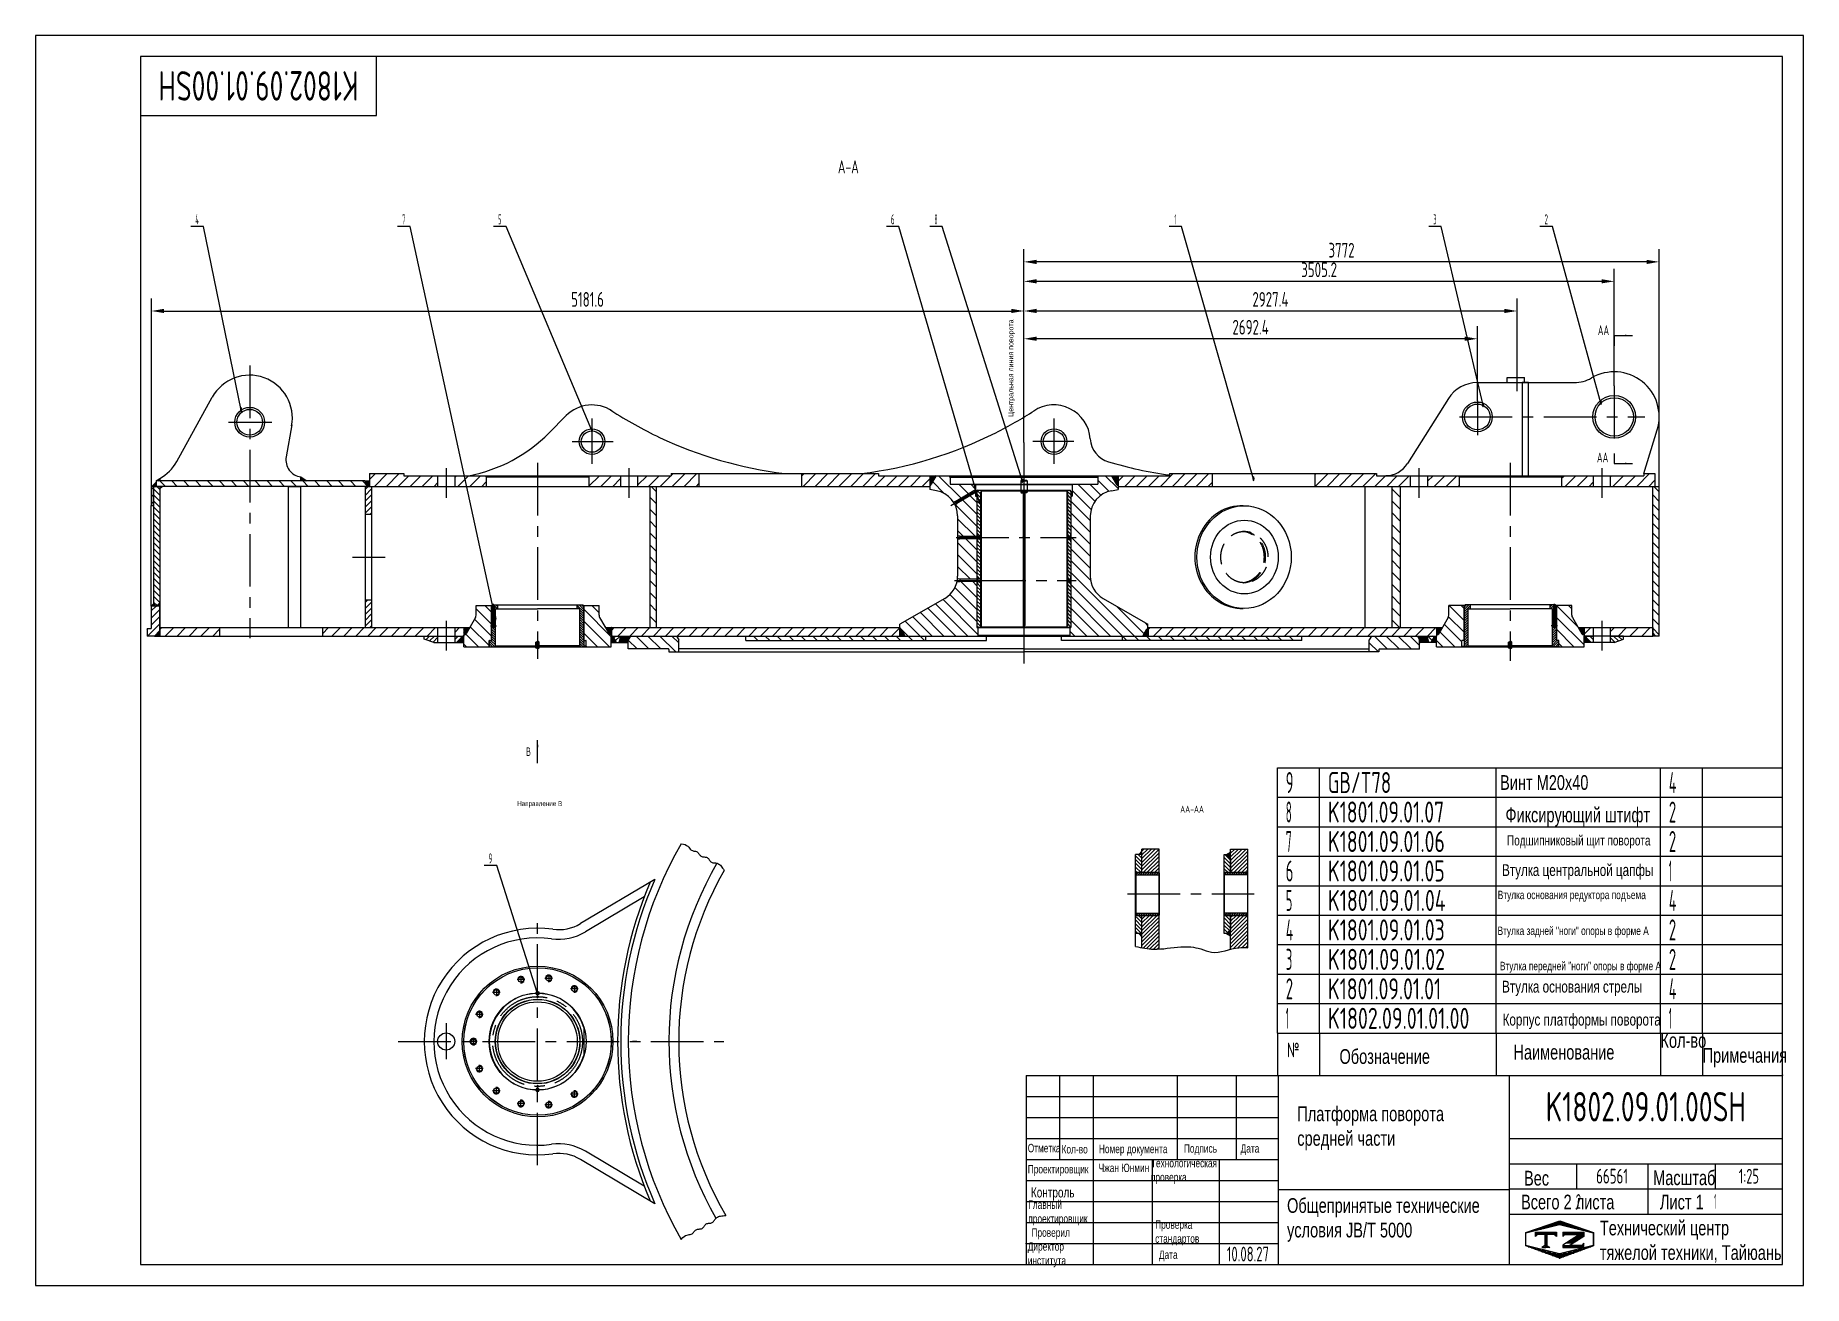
# Model space of a CAD drawing. Header units: millimetres. Extents: x 0 to 10500, y 0 to 7425.
import ezdxf
from ezdxf.enums import TextEntityAlignment as Align

# ---------------------------------------------------------------- set-up
doc = ezdxf.new("R2010")
doc.units = ezdxf.units.MM
doc.header["$LTSCALE"] = 250
doc.linetypes.add('F', pattern=[0.75, 0.5, -0.25])
doc.linetypes.add('G', pattern=[2, 1.25, -0.25, 0.25, -0.25])
for name, color, linetype in [('01', 7, 'Continuous'), ('02', 1, 'Continuous'), ('04', 2, 'F'), ('05', 4, 'G'), ('08', 1, 'Continuous'), ('11', 3, 'Continuous'), ('THICK', 7, 'Continuous')]:
    doc.layers.add(name, color=color, linetype=linetype)
doc.styles.get("Standard").update_dxf_attribs({"font": 'isocp', "width": 0.707, "bigfont": 'intecad.shx'})
doc.dimstyles.new('INTE', dxfattribs={"dimscale": 25, "dimtxt": 3.5, "dimasz": 3, "dimexe": 3, "dimexo": 0, "dimgap": 1, "dimtad": 1, "dimdsep": 46, "dimtxsty": 'Standard', "dimcen": 0, "dimclrd": 1, "dimclre": 1, "dimclrt": 3, "dimadec": 0, "dimazin": 0, "dimtfac": 1, "dimtmove": 0, "dimatfit": 0, "dimfxl": 1, "dimarcsym": 0})
pattern_1 = [(315, (-1391.035, 1378.983), (35.35534, 35.35534), [])]
pattern_2 = [(315, (-1391.0346, -2777.5795), (3.535534, 3.535534), []), (45, (-1391.0346, -2777.5795), (-3.535534, 3.535534), [])]
pattern_3 = [(315, (-1406.99, -1926.694), (35.35534, 35.35534), [])]
pattern_4 = [(45, (-1406.99, -1926.694), (-35.35534, 35.35534), [])]
pattern_5 = [(45, (-5057.845, -4759.673), (-11.22532, 11.22532), [])]
pattern_6 = [(135, (-5057.845, -4759.673), (-11.22532, -11.22532), [])]

msp = doc.modelspace()

# ---------------------------------------------------------------- texts
at = {"layer": '01', "insert": (5777.316, 5158.44), "char_height": 30, "width": 609.09674, "attachment_point": 1, "rotation": 90}
msp.add_mtext('{\\fArial|b0|i0|c204|p34;\\W1;\\C3;Центральная линия поворота}', dxfattribs=at)
at = {"layer": '01', "attachment_point": 1}
for s, insert, char_height in [('{\\fArial|b0|i0|c204|p34;\\C3;Винт М20х40}', (8697.421, 3031.685), 87.5), ('{\\fArial|b0|i0|c204|p34;\\C3;Направление В}', (2861.287, 2877.792), 30), ('{\\fArial|b0|i0|c204|p34;\\C3;Фиксирующий штифт}', (8729.533, 2839.179), 87.5), ('{\\fArial|b0|i0|c204|p34;\\C3;Подшипниковый щит поворота}', (8738.708, 2674.174), 60), ('{\\fArial|b0|i0|c204|p34;\\C3;Втулка центральной цапфы}', (8709.419, 2502.844), 70), ('{\\fArial|b0|i0|c204|p34;\\C3;Втулка основания редуктора подъема}', (8683.682, 2345.339), 50), ('{\\fArial|b0|i0|c204|p34;\\C3;Втулка задней "ноги" опоры в форме А}', (8682.615, 2132.485), 50), ('{\\fArial|b0|i0|c204|p34;\\C3;Втулка передней "ноги" опоры в форме А}', (8696.576, 1923.209), 50), ('{\\fArial|b0|i0|c204|p34;\\C3;Втулка основания стрелы}', (8709.512, 1810.593), 70), ('{\\fArial|b0|i0|c204|p34;\\C3;Корпус платформы поворота}', (8712.729, 1614.515), 70), ('{\\fArial|b0|i0|c204|p34;Кол-во}', (9650, 1500), 87.5), ('{\\fArial|b0|i0|c204|p34;Обозначение}', (7743.816, 1404.578), 87.5), ('{\\fArial|b0|i0|c204|p34;Примечания}', (9900, 1411.008), 87.5), ('{\\fArial|b0|i0|c204|p34;\\C3;Платформа поворота\\Pсредней части}', (7493.249, 1064.225), 87.5), ('{\\fArial|b0|i0|c204|p34;Отметка}', (5892.847, 841.889), 50), ('{\\fArial|b0|i0|c204|p34;Кол-во}', (6093.839, 835.047), 50), ('{\\fArial|b0|i0|c204|p34;Номер документа}', (6315.356, 836.628), 50), ('{\\fArial|b0|i0|c204|p34;Технологическая\\Pпроверка}', (6624.117, 752.76), 50), ('{\\fArial|b0|i0|c204|p34;Подпись}', (6820.098, 839.789), 50), ('{\\fArial|b0|i0|c204|p34;Дата}', (7157.12, 839.789), 50), ('{\\fArial|b0|i0|c204|p34;Проектировщик}', (5892.892, 716.479), 50), ('{\\fArial|b0|i0|c204|p34;\\C3;Чжан Юнмин}', (6313.882, 724.433), 50), ('{\\fArial|b0|i0|c204|p34;Вес}', (8839.7, 681.832), 87.5), ('{\\fArial|b0|i0|c204|p34;Масштаб}', (9606.198, 684.359), 87.5), ('{\\fArial|b0|i0|c204|p34;Общепринятые технические\\Pусловия \\fArial|b0|i0|c0|p34;JB/T 5000}', (7432.532, 519.673), 87.5), ('{\\fArial|b0|i0|c204|p34;Всего 2 листа}', (8821.992, 540.291), 87.5), ('{\\fArial|b0|i0|c204|p34;Лист 1}', (9646.674, 540.291), 87.5), ('{\\fArial|b0|i0|c204|p34;Главный\\Pпроектировщик}', (5896.054, 505.984), 50), ('{\\fArial|b0|i0|c204|p34;Проверил}', (5915.041, 339.989), 50), ('{\\fArial|b0|i0|c204|p34;Проверка\\Pстандартов}', (6649.434, 387.573), 50), ('{\\fArial|b0|i0|c204|p34;Технический центр\\Pтяжелой техники, Тайюань}', (9289.986, 386.112), 87.5), ('{\\fArial|b0|i0|c204|p34;Директор\\Pинститута}', (5892.889, 257.782), 50), ('{\\fArial|b0|i0|c204|p34;Дата}', (6671.585, 208.649), 50)]:
    msp.add_mtext(s, dxfattribs=dict(at, insert=insert, char_height=char_height))
for s, insert, char_height, width in [('{\\Fisocp,intecad|c204;№}', (7431.752, 1443.151), 87.5, 3.21714), ('{\\fArial|b0|i0|c204|p34;Наименование}', (8776.525, 1430.293), 87.5, 3.21714), ('{\\fArial|b0|i0|c204|p34;Контроль}', (5911.879, 583.684), 60, 1.58227)]:
    msp.add_mtext(s, dxfattribs=dict(at, insert=insert, char_height=char_height, width=width))
at = {"layer": '02', "width": 0.605172}
for p, p2 in [((9289.326, 5229.454), (9303.726, 5229.454)), ((1214.534, 5187.615), (1228.934, 5187.615)), ((8588.893, 5215.863), (8603.293, 5215.863)), ((3297.958, 5064.305), (3312.358, 5064.305)), ((5853.458, 4765.705), (5867.858, 4765.705)), ((7226.13, 4777.037), (7240.53, 4777.037)), ((5599.085, 4639.64), (5613.485, 4639.64)), ((2724.958, 3948.112), (2739.358, 3948.112)), ((2972.458, 1729.148), (2986.858, 1729.148))]:
    msp.add_text('●', height=24, dxfattribs=at).set_placement(p, p2, align=Align.FIT)
at = {"layer": '11', "width": 0.696133}
msp.add_text('K1802.09.01.00SH', height=175, rotation=180, dxfattribs=at).set_placement((1919.405, 7212.5), (730.595, 7212.5), align=Align.FIT)
at = {"layer": '11'}
for s, height, width, p, p2 in [('4', 59.397, 0.543846, (950.01, 6302.725), (971.007, 6302.725)), ('7', 59.397, 0.514182, (2179.186, 6302.725), (2195.984, 6302.725)), ('5', 59.397, 0.527686, (2748.27, 6302.725), (2766.807, 6302.725)), ('6', 59.397, 0.600695, (5080.298, 6302.725), (5101.692, 6302.725)), ('8', 59.397, 0.514182, (5339.451, 6302.725), (5356.249, 6302.725)), ('1', 59.397, 0.404, (6764.574, 6302.725), (6772.973, 6302.725)), ('3', 59.397, 0.527686, (8301.512, 6302.725), (8320.049, 6302.725)), ('2', 59.397, 0.562593, (8961.448, 6302.725), (8981.834, 6302.725)), ('9', 125, 0.579528, (7425, 2925), (7470.029, 2925)), ('GB/T78', 125, 0.691036, (7675, 2925), (8050.751, 2925)), ('4', 125, 0.543846, (9700, 2925), (9744.188, 2925)), ('8', 125, 0.514182, (7425, 2750), (7460.35, 2750)), ('K1801.09.01.07', 125, 0.693675, (7675, 2750), (8365.076, 2750)), ('2', 125, 0.562593, (9700, 2750), (9742.902, 2750)), ('7', 125, 0.514182, (7425, 2575), (7460.35, 2575)), ('K1801.09.01.06', 125, 0.693757, (7675, 2575), (8369.46, 2575)), ('2', 125, 0.562593, (9700, 2575), (9742.902, 2575)), ('9', 59.397, 0.579528, (2691.513, 2507.386), (2712.909, 2507.386)), ('6', 125, 0.600695, (7425, 2400), (7470.023, 2400)), ('K1801.09.01.05', 125, 0.693744, (7675, 2400), (8368.736, 2400)), ('1', 125, 0.404, (9700, 2400), (9717.675, 2400)), ('5', 125, 0.527686, (7425, 2225), (7464.011, 2225)), ('K1801.09.01.04', 125, 0.69384, (7675, 2225), (8373.913, 2225)), ('4', 125, 0.543846, (9700, 2225), (9744.188, 2225)), ('4', 125, 0.543846, (7425, 2050), (7469.188, 2050)), ('K1801.09.01.03', 125, 0.693744, (7675, 2050), (8368.736, 2050)), ('2', 125, 0.562593, (9700, 2050), (9742.902, 2050)), ('3', 125, 0.527686, (7425, 1875), (7464.011, 1875)), ('K1801.09.01.02', 125, 0.693774, (7675, 1875), (8370.383, 1875)), ('2', 125, 0.562593, (9700, 1875), (9742.902, 1875)), ('2', 125, 0.562593, (7425, 1700), (7467.902, 1700)), ('K1801.09.01.01', 125, 0.693331, (7675, 1700), (8347.401, 1700)), ('4', 125, 0.543846, (9700, 1700), (9744.188, 1700)), ('1', 125, 0.404, (7425, 1525), (7442.675, 1525)), ('K1802.09.01.01.00', 125, 0.696021, (7675, 1525), (8515.383, 1525)), ('1', 125, 0.404, (9700, 1525), (9717.675, 1525)), ('K1802.09.01.00SH', 175, 0.696133, (8968.095, 975), (10156.905, 975)), ('66561', 87.5, 0.686765, (9267.855, 606.25), (9457.145, 606.25)), ('1:25', 87.5, 0.656293, (10114.949, 606.25), (10235.051, 606.25)), ('2', 87.5, 0.562593, (9147.484, 456.25), (9177.516, 456.25)), ('1', 87.5, 0.404, (9968.814, 456.25), (9981.186, 456.25)), ('10.08.27', 87.5, 0.642055, (7075, 143.75), (7325, 143.75))]:
    msp.add_text(s, height=height, dxfattribs=dict(at, width=width)).set_placement(p, p2, align=Align.FIT)
at = {"layer": '11', "width": 0.707}
for s, height, p in [('AA', 58.8, (9277.831, 5626.798)), ('AA', 58.8, (9272.755, 4871.312)), ('B', 50.4, (2912.612, 3130.572))]:
    msp.add_text(s, height=height, dxfattribs=at).set_placement(p, align=Align.BOTTOM_LEFT)
at = {"layer": '11', "color": 3, "linetype": 'Continuous', "attachment_point": 1}
for s, insert, char_height, width in [('A-A', (4765.383, 6683.709), 78.75, 551.904), ('AA-AA', (6797.878, 2849.911), 42, 282.561)]:
    msp.add_mtext(s, dxfattribs=dict(at, insert=insert, char_height=char_height, width=width))

# ---------------------------------------------------------------- blocks, each defined once
blk = doc.blocks.new('*D14')
at = {"layer": '08', "color": 1, "lineweight": -2}
for p, q in [((5870, 5255), (5870, 5698)), ((8563, 5255), (8563, 5698)), ((8488, 5623), (5945, 5623))]:
    blk.add_line(p, q, dxfattribs=at)
at = {"layer": '08', "color": 1}
for points in [[(5945, 5636), (5945, 5611), (5870, 5623)], [(8488, 5636), (8488, 5611), (8563, 5623)]]:
    blk.add_solid(points, dxfattribs=at)
at = {"layer": 'Defpoints', "color": 0}
for p in [(5870, 5623), (5870, 5255), (8563, 5255)]:
    blk.add_point(p, dxfattribs=at)
at = {"layer": '08', "color": 3, "insert": (7216, 5692), "char_height": 87.5, "attachment_point": 5}
blk.add_mtext('2692.4', dxfattribs=at)
blk = doc.blocks.new('*D15')
at = {"layer": '08', "color": 1, "lineweight": -2}
for p, q in [((5870, 5848), (5870, 6039)), ((9375, 5344), (9375, 6039)), ((9300, 5964), (5945, 5964))]:
    blk.add_line(p, q, dxfattribs=at)
at = {"layer": '08', "color": 1}
for points in [[(5945, 5977), (5945, 5952), (5870, 5964)], [(9300, 5977), (9300, 5952), (9375, 5964)]]:
    blk.add_solid(points, dxfattribs=at)
at = {"layer": 'Defpoints', "color": 0}
for p in [(5870, 5964), (5870, 5848), (9375, 5344)]:
    blk.add_point(p, dxfattribs=at)
at = {"layer": '08', "color": 3, "insert": (7623, 6033), "char_height": 87.5, "attachment_point": 5}
blk.add_mtext('3505.2', dxfattribs=at)
blk = doc.blocks.new('*D16')
at = {"layer": '08', "color": 1, "lineweight": -2}
for p, q in [((5870, 5788), (5870, 5863)), ((8723, 5788), (5945, 5788)), ((8798, 5467), (8798, 5863))]:
    blk.add_line(p, q, dxfattribs=at)
at = {"layer": '08', "color": 1}
for points in [[(5945, 5801), (5945, 5776), (5870, 5788)], [(8723, 5801), (8723, 5776), (8798, 5788)]]:
    blk.add_solid(points, dxfattribs=at)
at = {"layer": 'Defpoints', "color": 0}
for p in [(5870, 5788), (5870, 5788), (8798, 5467)]:
    blk.add_point(p, dxfattribs=at)
at = {"layer": '08', "color": 3, "insert": (7334, 5857), "char_height": 87.5, "attachment_point": 5}
blk.add_mtext('2927.4', dxfattribs=at)
blk = doc.blocks.new('*D18')
at = {"layer": '08', "color": 1, "lineweight": -2}
for p, q in [((689, 4747), (689, 5863)), ((764, 5788), (5795, 5788)), ((5870, 5008), (5870, 5863))]:
    blk.add_line(p, q, dxfattribs=at)
at = {"layer": '08', "color": 1}
for points in [[(764, 5801), (764, 5776), (689, 5788)], [(5795, 5801), (5795, 5776), (5870, 5788)]]:
    blk.add_solid(points, dxfattribs=at)
at = {"layer": 'Defpoints', "color": 0}
for p in [(5870, 5788), (5870, 5008), (689, 4747)]:
    blk.add_point(p, dxfattribs=at)
at = {"layer": '08', "color": 3, "insert": (3279, 5857), "char_height": 87.5, "attachment_point": 5}
blk.add_mtext('5181.6', dxfattribs=at)
blk = doc.blocks.new('*U20')
at = {"layer": '01'}
for p, q in [((0, 6), (-5, 3)), ((-5, 3), (-5, -3)), ((5, 3), (0, 6)), ((5, -3), (5, 3)), ((-5, -3), (0, -6)), ((0, -6), (5, -3))]:
    blk.add_line(p, q, dxfattribs=at)
blk.add_circle((0, 0), 10, dxfattribs=at)
at = {"layer": '02'}
blk.add_arc((0, 0), 8, 255.5226, 165.5226, dxfattribs=at)
at = {"layer": '05'}
for p, q in [((-12, 0), (12, 0)), ((0, 12), (0, -12))]:
    blk.add_line(p, q, dxfattribs=at)
blk = doc.blocks.new('*D21')
at = {"layer": '08', "color": 1, "lineweight": -2}
for p, q in [((5870, 6000), (5870, 6155)), ((9642, 4747), (9642, 6155)), ((9567, 6080), (5945, 6080))]:
    blk.add_line(p, q, dxfattribs=at)
at = {"layer": '08', "color": 1}
for points in [[(5945, 6092), (5945, 6067), (5870, 6080)], [(9567, 6092), (9567, 6067), (9642, 6080)]]:
    blk.add_solid(points, dxfattribs=at)
at = {"layer": 'Defpoints', "color": 0}
for p in [(5870, 6080), (5870, 6000), (9642, 4747)]:
    blk.add_point(p, dxfattribs=at)
at = {"layer": '08', "color": 3, "insert": (7756, 6149), "char_height": 87.5, "attachment_point": 5}
blk.add_mtext('3772', dxfattribs=at)
blk = doc.blocks.new('*U38', base_point=(251.96, 168.31))
at = {"layer": '01'}
for p, q in [((251.96, 168.31), (251.96, 182.31)), ((195.96, 168.31), (251.96, 168.31))]:
    blk.add_line(p, q, dxfattribs=at)
blk = doc.blocks.new('*U39')
at = {"layer": '04'}
blk.add_blockref('*U38', (0, 0), dxfattribs=at)
blk = doc.blocks.new('*U40')
at = {"layer": '01'}
for points in [[(415, 292), (25, 292)], [(25, 292), (25, 5)], [(415, 5), (415, 292)], [(25, 5), (415, 5)]]:
    blk.add_lwpolyline(points, dxfattribs=at)
at = {"layer": '02'}
for points in [[(420, 297), (0, 297)], [(0, 297), (0, 0)], [(420, 0), (420, 297)], [(0, 0), (420, 0)]]:
    blk.add_lwpolyline(points, dxfattribs=at)
blk = doc.blocks.new('*U43')
at = {"layer": '01'}
for p, q in [((0, -175), (0, 0)), ((3000, -175), (3000, 0))]:
    blk.add_line(p, q, dxfattribs=at)
at = {"layer": '02'}
for p, q in [((0, 0), (250, 0)), ((250, -175), (250, 0)), ((250, 0), (1300, 0)), ((1300, -175), (1300, 0)), ((1300, 0), (2275, 0)), ((2275, -175), (2275, 0)), ((2275, 0), (2525, 0)), ((2525, -175), (2525, 0)), ((2525, 0), (3000, 0))]:
    blk.add_line(p, q, dxfattribs=at)
blk = doc.blocks.new('*U44')
at = {"layer": '01'}
for p, q in [((0, -175), (0, 0)), ((3000, -175), (3000, 0))]:
    blk.add_line(p, q, dxfattribs=at)
at = {"layer": '02'}
for p, q in [((0, 0), (250, 0)), ((250, -175), (250, 0)), ((250, 0), (1300, 0)), ((1300, -175), (1300, 0)), ((1300, 0), (2275, 0)), ((2275, -175), (2275, 0)), ((2275, 0), (2525, 0)), ((2525, -175), (2525, 0)), ((2525, 0), (3000, 0))]:
    blk.add_line(p, q, dxfattribs=at)
blk = doc.blocks.new('*U45')
at = {"layer": '01'}
for p, q in [((0, -175), (0, 0)), ((3000, -175), (3000, 0))]:
    blk.add_line(p, q, dxfattribs=at)
at = {"layer": '02'}
for p, q in [((0, 0), (250, 0)), ((250, -175), (250, 0)), ((250, 0), (1300, 0)), ((1300, -175), (1300, 0)), ((1300, 0), (2275, 0)), ((2275, -175), (2275, 0)), ((2275, 0), (2525, 0)), ((2525, -175), (2525, 0)), ((2525, 0), (3000, 0))]:
    blk.add_line(p, q, dxfattribs=at)
blk = doc.blocks.new('*U46')
at = {"layer": '01'}
for p, q in [((0, -175), (0, 0)), ((3000, -175), (3000, 0))]:
    blk.add_line(p, q, dxfattribs=at)
at = {"layer": '02'}
for p, q in [((0, 0), (250, 0)), ((250, -175), (250, 0)), ((250, 0), (1300, 0)), ((1300, -175), (1300, 0)), ((1300, 0), (2275, 0)), ((2275, -175), (2275, 0)), ((2275, 0), (2525, 0)), ((2525, -175), (2525, 0)), ((2525, 0), (3000, 0))]:
    blk.add_line(p, q, dxfattribs=at)
blk = doc.blocks.new('*U47')
at = {"layer": '01'}
for p, q in [((0, -175), (0, 0)), ((3000, -175), (3000, 0))]:
    blk.add_line(p, q, dxfattribs=at)
at = {"layer": '02'}
for p, q in [((0, 0), (250, 0)), ((250, -175), (250, 0)), ((250, 0), (1300, 0)), ((1300, -175), (1300, 0)), ((1300, 0), (2275, 0)), ((2275, -175), (2275, 0)), ((2275, 0), (2525, 0)), ((2525, -175), (2525, 0)), ((2525, 0), (3000, 0))]:
    blk.add_line(p, q, dxfattribs=at)
blk = doc.blocks.new('*U48')
at = {"layer": '01'}
for p, q in [((0, -175), (0, 0)), ((3000, -175), (3000, 0))]:
    blk.add_line(p, q, dxfattribs=at)
at = {"layer": '02'}
for p, q in [((0, 0), (250, 0)), ((250, -175), (250, 0)), ((250, 0), (1300, 0)), ((1300, -175), (1300, 0)), ((1300, 0), (2275, 0)), ((2275, -175), (2275, 0)), ((2275, 0), (2525, 0)), ((2525, -175), (2525, 0)), ((2525, 0), (3000, 0))]:
    blk.add_line(p, q, dxfattribs=at)
blk = doc.blocks.new('*U49')
at = {"layer": '01'}
for p, q in [((0, -175), (0, 0)), ((3000, -175), (3000, 0))]:
    blk.add_line(p, q, dxfattribs=at)
at = {"layer": '02'}
for p, q in [((0, 0), (250, 0)), ((250, -175), (250, 0)), ((250, 0), (1300, 0)), ((1300, -175), (1300, 0)), ((1300, 0), (2275, 0)), ((2275, -175), (2275, 0)), ((2275, 0), (2525, 0)), ((2525, -175), (2525, 0)), ((2525, 0), (3000, 0))]:
    blk.add_line(p, q, dxfattribs=at)
blk = doc.blocks.new('*U50')
at = {"layer": '01'}
for p, q in [((0, -175), (0, 0)), ((3000, -175), (3000, 0))]:
    blk.add_line(p, q, dxfattribs=at)
at = {"layer": '02'}
for p, q in [((0, 0), (250, 0)), ((250, -175), (250, 0)), ((250, 0), (1300, 0)), ((1300, -175), (1300, 0)), ((1300, 0), (2275, 0)), ((2275, -175), (2275, 0)), ((2275, 0), (2525, 0)), ((2525, -175), (2525, 0)), ((2525, 0), (3000, 0))]:
    blk.add_line(p, q, dxfattribs=at)
blk = doc.blocks.new('*U51')
at = {"layer": '01'}
for p, q in [((0, -175), (0, 0)), ((0, 0), (250, 0)), ((250, 0), (1300, 0)), ((1300, 0), (2275, 0)), ((2275, 0), (2525, 0)), ((2525, 0), (3000, 0)), ((3000, -175), (3000, 0))]:
    blk.add_line(p, q, dxfattribs=at)
at = {"layer": '02'}
for p, q in [((250, -175), (250, 0)), ((1300, -175), (1300, 0)), ((2275, -175), (2275, 0)), ((2525, -175), (2525, 0))]:
    blk.add_line(p, q, dxfattribs=at)
blk = doc.blocks.new('*X55')
at = {"color": 0}
for p, q in [((127.06, 7.8), (132.06, 7.8)), ((127.06, 7.5), (132.06, 7.5)), ((127.06, 7.2), (127.32, 7.2)), ((127.84, 5.4), (129.64, 5.4)), ((128.3, 5.7), (130.1, 5.7)), ((128.77, 6), (130.57, 6)), ((129.23, 6.3), (131.04, 6.3)), ((129.7, 6.6), (131.51, 6.6)), ((130.16, 6.9), (131.98, 6.9)), ((130.62, 7.2), (132.06, 7.2))]:
    blk.add_line(p, q, dxfattribs=at)
blk = doc.blocks.new('*X56')
at = {"color": 0}
for p, q in [((127.06, 4.8), (132.06, 4.8)), ((127.06, 4.5), (132.06, 4.5)), ((131.84, 5.1), (132.06, 5.1))]:
    blk.add_line(p, q, dxfattribs=at)
blk = doc.blocks.new('*X54')
at = {"color": 0}
for p, q in [((122.34, 4.5), (123.72, 4.5)), ((122.82, 4.8), (123.24, 4.8))]:
    blk.add_line(p, q, dxfattribs=at)
blk = doc.blocks.new('*X53')
at = {"color": 0}
for p, q in [((120.53, 7.8), (125.53, 7.8)), ((120.53, 7.5), (125.53, 7.5)), ((120.53, 7.2), (120.79, 7.2)), ((125.27, 7.2), (125.53, 7.2))]:
    blk.add_line(p, q, dxfattribs=at)
blk = doc.blocks.new('*X52')
at = {"color": 0}
for p, q in [((120.66, 8.7), (121.92, 8.7)), ((121.52, 9), (123.12, 9)), ((122.38, 9.3), (124.32, 9.3)), ((123.24, 9.6), (125.52, 9.6)), ((124.1, 9.9), (128.52, 9.9)), ((124.97, 10.2), (127.67, 10.2)), ((125.83, 10.5), (126.82, 10.5)), ((127.02, 9.6), (129.37, 9.6)), ((128.22, 9.3), (130.22, 9.3)), ((129.42, 9), (131.07, 9)), ((130.62, 8.7), (131.92, 8.7)), ((118.22, 7.8), (118.32, 7.8)), ((118.22, 7.5), (118.27, 7.5)), ((118.22, 7.2), (118.27, 7.2)), ((118.22, 6.9), (118.27, 6.9)), ((118.22, 6.6), (118.27, 6.6)), ((118.22, 6.3), (118.27, 6.3)), ((118.22, 6), (118.27, 6)), ((118.22, 5.7), (118.27, 5.7)), ((118.22, 5.4), (118.27, 5.4)), ((118.22, 5.1), (118.27, 5.1)), ((118.22, 4.8), (118.27, 4.8)), ((118.79, 4.5), (119.42, 4.5)), ((118.94, 8.1), (119.52, 8.1)), ((119.8, 8.4), (120.72, 8.4)), ((131.82, 8.4), (132.77, 8.4)), ((133.02, 8.1), (133.62, 8.1)), ((133.12, 4.5), (133.76, 4.5)), ((134.22, 7.8), (134.32, 7.8)), ((134.27, 7.5), (134.32, 7.5)), ((134.27, 7.2), (134.32, 7.2)), ((134.27, 6.9), (134.32, 6.9)), ((134.27, 6.6), (134.32, 6.6)), ((134.27, 6.3), (134.32, 6.3)), ((134.27, 6), (134.32, 6)), ((134.27, 5.7), (134.32, 5.7)), ((134.27, 5.4), (134.32, 5.4)), ((134.27, 5.1), (134.32, 5.1)), ((134.27, 4.8), (134.32, 4.8)), ((119.61, 4.2), (120.62, 4.2)), ((120.43, 3.9), (121.82, 3.9)), ((121.26, 3.6), (123.02, 3.6)), ((122.08, 3.3), (124.22, 3.3)), ((122.91, 3), (125.42, 3)), ((123.73, 2.7), (128.89, 2.7)), ((124.55, 2.4), (128.07, 2.4)), ((125.38, 2.1), (127.26, 2.1)), ((126.2, 1.8), (126.45, 1.8)), ((127.12, 3), (129.7, 3)), ((128.32, 3.3), (130.51, 3.3)), ((129.52, 3.6), (131.32, 3.6)), ((130.72, 3.9), (132.14, 3.9)), ((131.92, 4.2), (132.95, 4.2))]:
    blk.add_line(p, q, dxfattribs=at)

# ---------------------------------------------------------------- dimensions: what is measured, and where the dimension line sits
at = {"layer": '08'}
for base, p1, p2, picture, middle in [((5870.158, 6079.933), (9642.158, 4746.805), (5870.158, 6000.15), '*D21', (7756.158, 6148.691)), ((5870.158, 5964.15), (9375.358, 5343.579), (5870.158, 5848.448), '*D15', (7622.758, 6032.908)), ((5870.158, 5788.448), (688.558, 4746.805), (5870.158, 5007.661), '*D18', (3279.358, 5857.198)), ((5870.158, 5788.448), (8797.558, 5466.808), (5870.158, 5788.448), '*D16', (7333.858, 5857.228)), ((5870.158, 5623.2), (8562.558, 5254.744), (5870.158, 5254.744), '*D14', (7216.358, 5691.979))]:
    dim = msp.add_linear_dim(base=base, p1=p1, p2=p2, dimstyle='INTE', dxfattribs=at)
    dim.commit()
    dim.dimension.update_dxf_attribs({"geometry": picture, "text_midpoint": middle})

# ---------------------------------------------------------------- hatches: boundary and pattern name
at = {"layer": '01'}
for points in [[(6551.64, 2560.917), (6570.639, 2560.917), (6570.639, 2579.861)], [(7097.64, 2573.536), (7072.64, 2560.917), (7097.64, 2535.917)], [(6539.556, 2452.917), (6533.026, 2452.917, 0.707827833)], [(7192.386, 2452.917), (7198.916, 2452.917, -0.707827833)], [(6539.556, 2198.917), (6533.026, 2198.917, -0.707827833)], [(7097.64, 2078.297), (7072.64, 2090.917), (7097.64, 2115.917)], [(7192.872, 2198.917), (7199.402, 2198.917, 0.707827833)], [(6570.639, 2071.973), (6551.64, 2090.917), (6570.639, 2090.917)]]:
    msp.add_hatch(color=256, dxfattribs=at).paths.add_polyline_path(points)
at = {"layer": '02', "linetype": 'Continuous'}
h = msp.add_hatch(dxfattribs=at)
h.set_pattern_fill('_USER', color=1, scale=30, angle=45, style=0, pattern_type=0)
h.set_pattern_definition([(45, (-1665.986, -9463.032), (-21.213203, 21.213203), [])])
h.paths.add_polyline_path([(701.158, 4746.805), (688.558, 4746.805), (688.558, 4632.805), (701.158, 4632.805)])
h.paths.add_polyline_path([(688.558, 3902.505), (663.158, 3902.505), (663.158, 3857.805), (707.158, 3857.805), (739.158, 3889.805), (739.158, 4035.805), (688.558, 4035.805)])
h = msp.add_hatch(dxfattribs=at)
h.set_pattern_fill('_USER', color=1, scale=5, angle=315, style=0, double=1, pattern_type=0)
h.set_pattern_definition(pattern_2)
h.paths.add_polyline_path([(717.158, 4746.805), (717.158, 4771.805), (692.158, 4746.805), (701.158, 4746.805), (701.158, 4740.805), (707.158, 4746.805)])
h.paths.add_polyline_path([(717.158, 4778.805), (739.158, 4778.805), (739.158, 4793.805)])
h = msp.add_hatch(dxfattribs=at)
h.set_pattern_fill('_USER', color=1, scale=25, angle=315, style=0, pattern_type=0)
h.set_pattern_definition([(315, (-1391.035, 1378.983), (17.67767, 17.67767), [])])
h.paths.add_polyline_path([(701.158, 4048.805), (714.158, 4035.805), (720.158, 4035.805), (739.158, 4054.805), (739.158, 4746.805), (707.158, 4746.805), (701.158, 4740.805), (701.158, 4632.805)])
h = msp.add_hatch(dxfattribs=at)
h.set_pattern_fill('_USER', color=1, scale=50, angle=315, style=0, pattern_type=0)
h.set_pattern_definition([(315, (-1391.035, -2777.58), (35.35534, 35.35534), [])])
h.paths.add_polyline_path([(717.158, 4778.805), (717.158, 4746.805), (1272.158, 4746.805), (1272.158, 4778.805)])
h.paths.add_polyline_path([(1974.158, 4746.805), (1955.683, 4778.805), (1272.158, 4778.805), (1272.158, 4746.805)])
h = msp.add_hatch(dxfattribs=at)
h.set_pattern_fill('_USER', color=1, scale=3, angle=315, style=0, double=1, pattern_type=0)
h.set_pattern_definition([(315, (-1391.0346, -2777.5795), (2.1213203, 2.1213203), []), (45, (-1391.0346, -2777.5795), (-2.1213203, 2.1213203), [])])
h.paths.add_polyline_path([(739.158, 4746.805), (739.158, 4733.896), (752.158, 4746.805)])
h = msp.add_hatch(dxfattribs=at)
h.set_pattern_fill('_USER', color=1, scale=5, angle=315, style=0, double=1, pattern_type=0)
h.set_pattern_definition(pattern_2)
h.paths.add_polyline_path([(1577.158, 4778.805), (1611.578, 4778.805), (1577.158, 4802.805)])
h = msp.add_hatch(dxfattribs=at)
h.set_pattern_fill('_USER', color=1, scale=5, angle=315, style=0, double=1, pattern_type=0)
h.set_pattern_definition(pattern_2)
h.paths.add_polyline_path([(1955.683, 4778.805), (1974.158, 4746.805), (1984.158, 4746.805), (1984.158, 4778.805)])
h = msp.add_hatch(dxfattribs=at)
h.set_pattern_fill('_USER', color=1, scale=25, angle=45, style=0, pattern_type=0)
h.set_pattern_definition([(45, (-1391.035, 1378.983), (-17.67767, 17.67767), [])])
h.paths.add_polyline_path([(1958.658, 4580.805), (1996.658, 4580.805), (1996.658, 4745.805), (1958.658, 4745.805)])
h.paths.add_polyline_path([(1996.658, 4072.805), (1958.658, 4072.805), (1958.658, 3907.805), (1996.658, 3907.805)])
h = msp.add_hatch(dxfattribs=at)
h.set_pattern_fill('_USER', color=1, scale=50, angle=45, style=0, pattern_type=0)
h.set_pattern_definition(pattern_4)
h.paths.add_polyline_path([(2388.558, 4746.805), (2388.558, 4809.805), (2188.408, 4809.805), (2188.408, 4822.805), (1984.158, 4822.805), (1984.158, 4746.805)])
h.paths.add_polyline_path([(2490.158, 4809.805), (2490.158, 4746.805), (2677.658, 4746.805), (2677.658, 4803.805), (2671.658, 4809.805)])
h.paths.add_polyline_path([(3292.658, 4809.805), (3286.658, 4803.805), (3286.658, 4746.805), (3474.158, 4746.805), (3474.158, 4809.805)])
h.paths.add_polyline_path([(3575.758, 4809.805), (3575.758, 4746.805), (3939.159, 4746.805), (3939.159, 4822.805), (3775.908, 4822.805), (3775.908, 4809.805)])
h.paths.add_polyline_path([(5098.643, 4746.805, -0.021009575), (5143.019, 4809.805), (5006.658, 4809.805), (5006.658, 4822.805), (4549.159, 4822.805), (4549.159, 4746.805)])
h.paths.add_polyline_path([(5311.408, 4746.805), (5311.408, 4809.805), (5143.019, 4809.805, 0.021009575), (5098.643, 4746.805)])
h.paths.add_polyline_path([(6987.158, 4746.805), (6987.158, 4822.805), (6733.658, 4822.805), (6733.658, 4809.805), (6597.297, 4809.805, -0.021009575), (6641.674, 4746.805)])
h.paths.add_polyline_path([(6641.674, 4746.805, 0.021009575), (6597.297, 4809.805), (6428.908, 4809.805), (6428.908, 4746.805)])
h.paths.add_polyline_path([(8164.558, 4746.805), (8164.558, 4809.805), (7964.408, 4809.805), (7964.408, 4822.805), (7597.158, 4822.805), (7597.158, 4746.805)])
h.paths.add_polyline_path([(8453.658, 4746.805), (8453.658, 4803.805), (8447.658, 4809.805), (8266.158, 4809.805), (8266.158, 4746.805)])
h.paths.add_polyline_path([(9250.158, 4746.805), (9250.158, 4809.805), (9068.658, 4809.805), (9062.658, 4803.805), (9062.658, 4746.805)])
h.paths.add_polyline_path([(9617.158, 4746.805), (9617.158, 4822.805), (9551.908, 4822.805), (9551.908, 4809.805), (9351.758, 4809.805), (9351.758, 4746.805)])
h = msp.add_hatch(dxfattribs=at)
h.set_pattern_fill('_USER', color=1, scale=50, angle=315, style=0, pattern_type=0)
h.set_pattern_definition(pattern_1)
h.paths.add_polyline_path([(3687.158, 4746.805), (3649.158, 4746.805), (3649.158, 3907.805), (3687.158, 3907.805)])
h = msp.add_hatch(dxfattribs=at)
h.set_pattern_fill('_USER', color=1, scale=50, angle=315, style=0, pattern_type=0)
h.set_pattern_definition(pattern_3)
h.paths.add_polyline_path([(5582.908, 4725.491), (5582.908, 4756.005), (5579.908, 4759.005), (5432.008, 4759.005), (5432.008, 4800.305), (5426.523, 4809.805), (5350.091, 4809.805), (5320.068, 4757.805, -0.267949192), (5311.408, 4752.805), (5311.408, 4727.805), (5350.553, 4720.903, -0.209625771), (5452.149, 4653.201), (5464.284, 4658.457), (5464.913, 4657.367)])
h.paths.add_polyline_path([(5591.158, 4686.005), (5588.158, 4689.005), (5582.908, 4689.005), (5582.908, 4709.326), (5471.913, 4645.243), (5472.542, 4644.153), (5461.633, 4636.056, -0.110632638), (5476.158, 4571.212), (5476.158, 4451.863), (5489.158, 4450.363), (5489.158, 4449.105), (5591.158, 4449.105)])
h.paths.add_polyline_path([(5591.158, 4435.105), (5489.158, 4435.105), (5489.158, 4433.846), (5476.158, 4432.346), (5476.158, 4212.804, -0.024480531), (5475.43, 4197.947), (5489.158, 4196.363), (5489.158, 4195.105), (5591.158, 4195.105)])
h.paths.add_polyline_path([(5489.158, 4181.105), (5489.158, 4179.846), (5472.091, 4177.877, -0.206705977), (5400.158, 4081.169), (5133.658, 3927.305), (5133.658, 3902.305, -0.267949192), (5142.318, 3897.305), (5165.124, 3857.805), (5593.658, 3857.805), (5597.158, 3861.305), (5597.158, 3908.105), (5594.158, 3908.105), (5592.358, 3908.105, -0.414213562), (5591.158, 3909.305), (5591.158, 4181.105)])
h.paths.add_polyline_path([(6149.158, 3909.305, -0.414213562), (6147.958, 3908.105), (6143.158, 3908.105), (6143.158, 3861.305), (6146.658, 3857.805), (6575.193, 3857.805), (6597.998, 3897.305, -0.267949192), (6606.658, 3902.305), (6606.658, 3927.305), (6340.158, 4081.169, -0.267949192), (6264.158, 4212.804), (6264.158, 4571.212, -0.363970234), (6389.764, 4720.903), (6428.908, 4727.805), (6428.908, 4752.805, -0.267949192), (6420.248, 4757.805), (6390.226, 4809.805), (6313.793, 4809.805), (6308.308, 4800.305), (6308.308, 4759.005), (6160.408, 4759.005), (6157.408, 4756.005), (6157.408, 4689.005), (6152.158, 4689.005), (6149.158, 4686.005), (6149.158, 4467.105)])
h = msp.add_hatch(dxfattribs=at)
h.set_pattern_fill('_USER', color=1, scale=5, angle=45, style=0, double=1, pattern_type=0)
h.set_pattern_definition([(45, (-1665.9856, -9463.0323), (-3.5355339, 3.5355339), []), (135, (-1665.9856, -9463.0323), (-3.5355339, -3.5355339), [])])
h.paths.add_polyline_path([(5311.408, 4809.305), (5311.408, 4752.805, 0.267949192), (5320.068, 4757.805), (5349.802, 4809.305)])
h.paths.add_polyline_path([(6420.248, 4757.805, 0.267949192), (6428.908, 4752.805), (6428.908, 4809.305), (6390.514, 4809.305)])
h = msp.add_hatch(dxfattribs=at)
h.set_pattern_fill('_USER', color=1, scale=50, angle=315, style=0, pattern_type=0)
h.set_pattern_definition(pattern_1)
h.paths.add_polyline_path([(8054.658, 3907.805), (8104.658, 3907.805), (8104.658, 4746.805), (8054.658, 4746.805)])
h = msp.add_hatch(dxfattribs=at)
h.set_pattern_fill('_USER', color=1, scale=40, angle=315, style=0, pattern_type=0)
h.set_pattern_definition([(315, (-1391.035, 1378.983), (28.28427, 28.28427), [])])
h.paths.add_polyline_path([(9604.158, 3876.805), (9623.158, 3857.805), (9642.158, 3857.805), (9642.158, 4746.805), (9604.158, 4746.805)])
h = msp.add_hatch(dxfattribs=at)
h.set_pattern_fill('_USER', color=1, scale=15, angle=-45, style=0, pattern_type=0)
h.set_pattern_definition([(315, (4857.48, 5160.126), (10.6066, 10.6066), [])])
h.paths.add_polyline_path([(6149.158, 4718.105), (6146.158, 4721.105), (6127.158, 4721.105), (6124.158, 4718.105), (6124.158, 4714.105, -0.414213562), (6128.158, 4710.105), (6128.158, 4448.605), (6146.658, 4448.605), (6146.658, 4467.105), (6149.158, 4467.105)])
h.paths.add_polyline_path([(6128.158, 4194.605), (6146.658, 4194.605), (6146.658, 4213.105), (6149.158, 4213.105), (6149.158, 4417.105), (6146.658, 4417.105), (6146.658, 4435.605), (6128.158, 4435.605)])
h.paths.add_polyline_path([(6128.158, 3919.105, -0.414213562), (6124.158, 3915.105), (6124.158, 3911.105), (6127.158, 3908.105), (6146.158, 3908.105), (6149.158, 3911.105), (6149.158, 4163.105), (6146.658, 4163.105), (6146.658, 4181.605), (6128.158, 4181.605)])
h.paths.add_polyline_path([(5612.158, 4710.105, -0.414213562), (5616.158, 4714.105), (5616.158, 4718.105), (5613.158, 4721.105), (5594.158, 4721.105), (5591.158, 4718.105), (5591.158, 4467.105), (5593.658, 4467.105), (5593.658, 4448.605), (5612.158, 4448.605)])
h.paths.add_polyline_path([(5591.158, 4213.105), (5593.658, 4213.105), (5593.658, 4194.605), (5612.158, 4194.605), (5612.158, 4435.605), (5593.658, 4435.605), (5593.658, 4417.105), (5591.158, 4417.105)])
h.paths.add_polyline_path([(5612.158, 4181.605), (5593.658, 4181.605), (5593.658, 4163.105), (5591.158, 4163.105), (5591.158, 3911.105), (5594.158, 3908.105), (5613.158, 3908.105), (5616.158, 3911.105), (5616.158, 3915.105, -0.414213562), (5612.158, 3919.105)])
h = msp.add_hatch(dxfattribs=at)
h.set_pattern_fill('_USER', color=1, scale=5, angle=315, style=0, double=1, pattern_type=0)
h.set_pattern_definition(pattern_2)
h.paths.add_polyline_path([(701.158, 4048.805), (688.158, 4035.805), (714.158, 4035.805)])
h = msp.add_hatch(dxfattribs=at)
h.set_pattern_fill('_USER', color=1, scale=5, angle=315, style=0, double=1, pattern_type=0)
h.set_pattern_definition(pattern_2)
h.paths.add_polyline_path([(720.158, 4035.805), (739.158, 4035.805), (739.158, 4054.805)])
h = msp.add_hatch(dxfattribs=at)
h.set_pattern_fill('_USER', color=1, scale=50, angle=315, style=0, pattern_type=0)
h.set_pattern_definition(pattern_3)
h.paths.add_polyline_path([(3256.158, 3837.805), (3257.766, 3831.805), (3268.653, 3831.805, -0.414213562), (3269.853, 3830.605), (3269.853, 3796.805), (3272.853, 3793.805), (3419.908, 3793.805), (3419.908, 3857.805), (3420.158, 3857.805), (3420.158, 3864.305), (3418.297, 3864.305, -0.267949192), (3407.039, 3870.805), (3350.633, 3968.503, -0.131652498), (3347.283, 3981.003), (3347.283, 4038.805), (3256.158, 4038.805)])
h.paths.add_polyline_path([(2708.158, 4038.805), (2617.033, 4038.805), (2617.033, 3981.003, -0.131652498), (2613.684, 3968.503), (2557.277, 3870.805, -0.267949192), (2546.019, 3864.305), (2544.158, 3864.305), (2544.158, 3857.805), (2544.408, 3857.805), (2544.408, 3793.805), (2691.463, 3793.805), (2694.463, 3796.805), (2694.463, 3830.605, -0.414213562), (2695.663, 3831.805), (2706.55, 3831.805), (2708.158, 3837.805)])
h = msp.add_hatch(dxfattribs=at)
h.set_pattern_fill('_USER', color=1, scale=10, angle=135, style=0, pattern_type=0)
h.set_pattern_definition([(135, (3333.057, 2708.675), (-7.07107, -7.07107), [])])
h.paths.add_polyline_path([(2732.158, 3918.305), (2724.658, 3918.305), (2724.658, 3908.805), (2720.408, 3906.174), (2716.158, 3908.805), (2716.158, 3911.805), (2708.158, 3911.805), (2708.158, 3831.805), (2697.158, 3831.805), (2695.658, 3830.305), (2695.658, 3793.805), (2730.818, 3793.805), (2732.158, 3798.805)])
h.paths.add_polyline_path([(2716.158, 4018.805), (2714.908, 4018.805), (2714.908, 4043.805), (2714.158, 4043.805), (2708.158, 4037.805), (2708.158, 3924.805), (2716.158, 3924.805)])
h.paths.add_polyline_path([(2732.158, 4015.805, -0.414213562), (2735.158, 4018.805), (2746.158, 4018.805), (2746.158, 4043.805), (2725.908, 4043.805), (2725.908, 4018.805), (2724.658, 4018.805), (2724.658, 3918.305), (2732.158, 3918.305)])
h.paths.add_polyline_path([(3232.158, 4015.805), (3232.158, 3798.805), (3233.498, 3793.805), (3256.158, 3793.805), (3256.158, 4037.805), (3250.158, 4043.805), (3218.158, 4043.805), (3218.158, 4018.805), (3229.158, 4018.805, -0.414213562)])
h = msp.add_hatch(dxfattribs=at)
h.set_pattern_fill('_USER', color=1, scale=50, angle=315, style=0, pattern_type=0)
h.set_pattern_definition(pattern_3)
h.paths.add_polyline_path([(8484.158, 4038.805), (8393.033, 4038.805), (8393.033, 3981.003, -0.131652498), (8389.684, 3968.503), (8333.277, 3870.805, -0.267949192), (8322.019, 3864.305), (8320.158, 3864.305), (8320.158, 3857.805), (8320.408, 3857.805), (8320.408, 3793.805), (8467.463, 3793.805), (8470.463, 3796.805), (8470.463, 3831.805), (8482.55, 3831.805), (8484.158, 3837.805)])
h.paths.add_polyline_path([(9032.158, 3837.805), (9033.766, 3831.805), (9045.853, 3831.805), (9045.853, 3796.805), (9048.853, 3793.805), (9195.908, 3793.805), (9195.908, 3857.805), (9196.158, 3857.805), (9196.158, 3864.305), (9194.297, 3864.305, -0.267949192), (9183.039, 3870.805), (9126.633, 3968.503, -0.131652498), (9123.283, 3981.003), (9123.283, 4038.805), (9032.158, 4038.805)])
h = msp.add_hatch(dxfattribs=at)
h.set_pattern_fill('_USER', color=1, scale=10, angle=135, style=0, pattern_type=0)
h.set_pattern_definition([(45, (8407.259, 2708.675), (7.07107, -7.07107), [])])
h.paths.add_polyline_path([(9008.158, 3918.305), (9015.658, 3918.305), (9015.658, 3908.805), (9019.908, 3906.174), (9024.158, 3908.805), (9024.158, 3911.805), (9032.158, 3911.805), (9032.158, 3831.805), (9043.158, 3831.805), (9044.658, 3830.305), (9044.658, 3793.805), (9009.498, 3793.805), (9008.158, 3798.805)])
h.paths.add_polyline_path([(9024.158, 4018.805), (9025.408, 4018.805), (9025.408, 4043.805), (9026.158, 4043.805), (9032.158, 4037.805), (9032.158, 3924.805), (9024.158, 3924.805)])
h.paths.add_polyline_path([(9008.158, 4015.805, 0.414213562), (9005.158, 4018.805), (8994.158, 4018.805), (8994.158, 4043.805), (9014.408, 4043.805), (9014.408, 4018.805), (9015.658, 4018.805), (9015.658, 3918.305), (9008.158, 3918.305)])
h.paths.add_polyline_path([(8508.158, 4015.805), (8508.158, 3798.805), (8506.818, 3793.805), (8484.158, 3793.805), (8484.158, 4037.805), (8490.158, 4043.805), (8522.158, 4043.805), (8522.158, 4018.805), (8511.158, 4018.805, 0.414213562)])
h = msp.add_hatch(dxfattribs=at)
h.set_pattern_fill('_USER', color=1, scale=5, angle=315, style=0, double=1, pattern_type=0)
h.set_pattern_definition(pattern_2)
h.paths.add_polyline_path([(707.158, 3857.805), (739.158, 3857.805), (739.158, 3889.805)])
h = msp.add_hatch(dxfattribs=at)
h.set_pattern_fill('_USER', color=1, scale=50, angle=45, style=0, pattern_type=0)
h.set_pattern_definition(pattern_4)
h.paths.add_polyline_path([(739.158, 3907.805), (739.158, 3889.805), (739.158, 3857.805), (1094.158, 3857.805), (1094.158, 3907.805)])
h.paths.add_polyline_path([(1704.158, 3907.805), (1704.158, 3857.805), (2260.356, 3857.805, -0.017057637), (2238.768, 3907.805)])
h.paths.add_polyline_path([(2238.768, 3907.805, 0.017057637), (2260.356, 3857.805), (2388.558, 3857.805), (2388.558, 3907.805)])
h.paths.add_polyline_path([(2490.158, 3907.805), (2490.158, 3857.805), (2544.158, 3857.805), (2544.158, 3907.805)])
h.paths.add_polyline_path([(3420.158, 3907.805), (3420.158, 3857.805), (3703.961, 3857.805, 0.017057637), (3725.549, 3907.805)])
h.paths.add_polyline_path([(3725.549, 3907.805, -0.017057637), (3703.961, 3857.805), (5041.08, 3857.805, -0.014877291), (5019.195, 3907.805)])
h.paths.add_polyline_path([(5131.908, 3857.805), (5131.908, 3907.805), (5019.195, 3907.805, 0.014877291), (5041.08, 3857.805)])
h.paths.add_polyline_path([(6608.408, 3907.805), (6608.408, 3857.805), (6699.236, 3857.805, 0.014877291), (6721.122, 3907.805)])
h.paths.add_polyline_path([(6721.122, 3907.805, -0.014877291), (6699.236, 3857.805), (8320.158, 3857.805), (8320.158, 3907.805)])
h.paths.add_polyline_path([(9196.158, 3857.805), (9250.158, 3857.805), (9250.158, 3907.805), (9196.158, 3907.805)])
h.paths.add_polyline_path([(9604.158, 3857.805), (9604.158, 3907.805), (9351.758, 3907.805), (9351.758, 3857.805)])
h = msp.add_hatch(dxfattribs=at)
h.set_pattern_fill('_USER', color=1, scale=5, angle=45, style=0, double=1, pattern_type=0)
h.set_pattern_definition([(45, (-1391.0346, 1378.983), (-3.535534, 3.535534), []), (135, (-1391.0346, 1378.983), (-3.535534, -3.535534), [])])
h.paths.add_polyline_path([(3420.158, 3907.805), (3385.677, 3907.805), (3407.039, 3870.805, 0.267949192), (3418.297, 3864.305), (3420.158, 3864.305)])
h.paths.add_polyline_path([(2544.158, 3864.305), (2546.019, 3864.305, 0.267949192), (2557.277, 3870.805), (2578.639, 3907.805), (2544.158, 3907.805)])
h = msp.add_hatch(dxfattribs=at)
h.set_pattern_fill('_USER', color=1, scale=5, angle=315, style=0, double=1, pattern_type=0)
h.set_pattern_definition(pattern_2)
h.paths.add_polyline_path([(5142.318, 3897.305, 0.267949192), (5133.658, 3902.305), (5133.658, 3907.805), (5131.908, 3907.805), (5131.908, 3857.805), (5165.124, 3857.805)])
h.paths.add_polyline_path([(6575.193, 3857.805), (6608.408, 3857.805), (6608.408, 3907.805), (6606.658, 3907.805), (6606.658, 3902.305, 0.267949192), (6597.998, 3897.305)])
h = msp.add_hatch(dxfattribs=at)
h.set_pattern_fill('_USER', color=1, scale=5, angle=45, style=0, double=1, pattern_type=0)
h.set_pattern_definition([(135, (13131.351, 1378.983), (3.535534, 3.535534), []), (45, (13131.351, 1378.983), (3.535534, -3.535534), [])])
h.paths.add_polyline_path([(8320.158, 3907.805), (8354.639, 3907.805), (8333.277, 3870.805, -0.267949192), (8322.019, 3864.305), (8320.158, 3864.305)])
h.paths.add_polyline_path([(9196.158, 3864.305), (9194.297, 3864.305, -0.267949192), (9183.039, 3870.805), (9161.677, 3907.805), (9196.158, 3907.805)])
h = msp.add_hatch(dxfattribs=at)
h.set_pattern_fill('_USER', color=1, scale=20, angle=45, style=0, pattern_type=0)
h.set_pattern_definition([(45, (-1406.989, -1926.694), (-14.142136, 14.142136), [])])
h.paths.add_polyline_path([(2309.158, 3857.805), (2309.158, 3838.805), (2366.158, 3819.805), (2388.558, 3819.805), (2388.558, 3857.805)])
h.paths.add_polyline_path([(2490.158, 3857.805), (2490.158, 3819.805), (2512.719, 3819.805), (2534.658, 3857.805)])
h.paths.add_polyline_path([(3476.158, 3857.805), (3429.658, 3857.805), (3451.597, 3819.805), (3465.976, 3819.805)])
h = msp.add_hatch(dxfattribs=at)
h.set_pattern_fill('_USER', color=1, scale=5, angle=315, style=0, double=1, pattern_type=0)
h.set_pattern_definition([(315, (-1391.0346, 1378.983), (3.535534, 3.535534), []), (45, (-1391.0346, 1378.983), (-3.535534, 3.535534), [])])
h.paths.add_polyline_path([(2512.719, 3819.805), (2544.408, 3819.805), (2544.408, 3857.805), (2534.658, 3857.805)])
h.paths.add_polyline_path([(3429.658, 3857.805), (3419.908, 3857.805), (3419.908, 3819.805), (3451.597, 3819.805)])
h = msp.add_hatch(dxfattribs=at)
h.set_pattern_fill('_USER', color=1, scale=5, angle=315, style=0, double=1, pattern_type=0)
h.set_pattern_definition(pattern_2)
h.paths.add_polyline_path([(3520.658, 3819.805), (3520.658, 3835.805), (3533.658, 3857.805), (3476.158, 3857.805), (3465.976, 3819.805)])
h = msp.add_hatch(dxfattribs=at)
h.set_pattern_fill('_USER', color=1, scale=50, angle=315, style=0, pattern_type=0)
h.set_pattern_definition([(315, (0, 0), (35.35534, 35.35534), [])])
h.paths.add_polyline_path([(3758.908, 3781.105, -0.414213562), (3761.908, 3778.105), (3761.908, 3763.105), (3820.158, 3763.105), (3820.158, 3835.805), (3807.158, 3857.805), (3533.658, 3857.805), (3520.658, 3835.805), (3520.658, 3781.105)])
h.paths.add_polyline_path([(8219.658, 3781.105), (8219.658, 3835.805), (8206.658, 3857.805), (7933.158, 3857.805), (7920.158, 3835.805), (7920.158, 3763.105), (7978.408, 3763.105), (7978.408, 3778.105, -0.414213562), (7981.408, 3781.105)])
h = msp.add_hatch(dxfattribs=at)
h.set_pattern_fill('_USER', color=1, scale=50, angle=315, style=0, pattern_type=0)
h.set_pattern_definition(pattern_3)
h.paths.add_polyline_path([(5041.08, 3857.805, 0.007870005), (5053.85, 3831.905), (5286.158, 3831.905), (5286.158, 3857.805)])
h.paths.add_polyline_path([(5053.85, 3831.905, -0.007870005), (5041.08, 3857.805), (4219.158, 3857.805), (4219.158, 3831.905)])
h.paths.add_polyline_path([(6686.466, 3831.905, 0.007870005), (6699.236, 3857.805), (6454.158, 3857.805), (6454.158, 3831.905)])
h.paths.add_polyline_path([(7521.158, 3831.905), (7521.158, 3857.805), (6699.236, 3857.805, -0.007870005), (6686.466, 3831.905)])
h = msp.add_hatch(dxfattribs=at)
h.set_pattern_fill('_USER', color=1, scale=5, angle=315, style=0, double=1, pattern_type=0)
h.set_pattern_definition([(225, (13131.351, -2777.5795), (-3.535534, 3.535534), []), (135, (13131.351, -2777.5795), (3.535534, 3.535534), [])])
h.paths.add_polyline_path([(8219.658, 3819.805), (8219.658, 3835.805), (8206.658, 3857.805), (8264.158, 3857.805), (8274.34, 3819.805)])
h = msp.add_hatch(dxfattribs=at)
h.set_pattern_fill('_USER', color=1, scale=20, angle=45, style=0, pattern_type=0)
h.set_pattern_definition([(135, (13147.305, -1926.694), (14.142136, 14.142136), [])])
h.paths.add_polyline_path([(9431.158, 3857.805), (9431.158, 3838.805), (9374.158, 3819.805), (9351.758, 3819.805), (9351.758, 3857.805)])
h.paths.add_polyline_path([(9250.158, 3857.805), (9250.158, 3819.805), (9227.597, 3819.805), (9205.658, 3857.805)])
h.paths.add_polyline_path([(8264.158, 3857.805), (8310.658, 3857.805), (8288.719, 3819.805), (8274.34, 3819.805)])
h = msp.add_hatch(dxfattribs=at)
h.set_pattern_fill('_USER', color=1, scale=5, angle=315, style=0, double=1, pattern_type=0)
h.set_pattern_definition([(225, (13131.351, 1378.983), (-3.535534, 3.535534), []), (135, (13131.351, 1378.983), (3.535534, 3.535534), [])])
h.paths.add_polyline_path([(9227.597, 3819.805), (9195.908, 3819.805), (9195.908, 3857.805), (9205.658, 3857.805)])
h.paths.add_polyline_path([(8310.658, 3857.805), (8320.408, 3857.805), (8320.408, 3819.805), (8288.719, 3819.805)])
h = msp.add_hatch(dxfattribs=at)
h.set_pattern_fill('_USER', color=1, scale=5, angle=315, style=0, double=1, pattern_type=0)
h.set_pattern_definition([(315, (-1406.9887, -1926.6937), (3.535534, 3.535534), []), (45, (-1406.9887, -1926.6937), (-3.535534, 3.535534), [])])
h.paths.add_polyline_path([(9604.158, 3857.805), (9623.158, 3857.805), (9604.158, 3876.805)])
h = msp.add_hatch(dxfattribs=at)
h.set_pattern_fill('LINE', color=1, scale=5, angle=135, style=0)
h.set_pattern_definition(pattern_6)
h.paths.add_polyline_path([(6532.639, 2090.917), (6570.639, 2090.917), (6570.639, 2198.917), (6542.639, 2198.917), (6532.639, 2188.917)])
h.paths.add_polyline_path([(6570.639, 2560.917), (6532.639, 2560.917), (6532.639, 2462.917), (6542.639, 2452.917), (6570.639, 2452.917)])
h = msp.add_hatch(dxfattribs=at)
h.set_pattern_fill('LINE', color=1, scale=5, angle=45, style=0)
h.set_pattern_definition(pattern_5)
h.paths.add_polyline_path([(6672.64, 2592.917), (6570.639, 2592.917), (6570.639, 2452.917), (6672.64, 2452.917)])
edge = h.paths.add_edge_path()
edge.add_spline(control_points=[(6570.639, 2006.413), (6594.403, 2002.042), (6628.378, 1997.182), (6662.411, 1998.019), (6672.64, 1998.618)], knot_values=[38.421256397, 38.421256397, 38.421256397, 38.421256397, 110.490352116, 141.421531397, 141.421531397, 141.421531397, 141.421531397], degree=3, periodic=0)
edge.add_line((6672.64, 1998.618), (6672.64, 2198.917))
edge.add_line((6672.64, 2198.917), (6570.639, 2198.917))
edge.add_line((6570.639, 2198.917), (6570.639, 2006.413))
h = msp.add_hatch(dxfattribs=at)
h.set_pattern_fill('LINE', color=1, scale=5, angle=135, style=0)
h.set_pattern_definition(pattern_6)
h.paths.add_polyline_path([(7059.64, 2452.917), (7097.64, 2452.917), (7097.64, 2535.917), (7072.64, 2560.917), (7059.64, 2560.917)])
h.paths.add_polyline_path([(7097.64, 2198.917), (7059.64, 2198.917), (7059.64, 2090.917), (7072.64, 2090.917), (7097.64, 2115.917)])
h = msp.add_hatch(dxfattribs=at)
h.set_pattern_fill('LINE', color=1, scale=5, angle=45, style=0)
h.set_pattern_definition(pattern_5)
h.paths.add_polyline_path([(7097.64, 2452.917), (7189.64, 2452.917), (7199.64, 2462.917), (7199.64, 2592.917), (7097.64, 2592.917)])
edge = h.paths.add_edge_path()
edge.add_spline(control_points=[(7097.64, 1997.426), (7113.917, 2001.638), (7147.947, 2009.329), (7181.955, 2007.716), (7199.64, 2006.877)], knot_values=[572.445744088, 572.445744088, 572.445744088, 572.445744088, 621.417514874, 674.479902021, 674.479902021, 674.479902021, 674.479902021], degree=3, periodic=0)
edge.add_line((7199.64, 2006.877), (7199.64, 2188.917))
edge.add_line((7199.64, 2188.917), (7189.64, 2198.917))
edge.add_line((7189.64, 2198.917), (7097.64, 2198.917))
edge.add_line((7097.64, 2198.917), (7097.64, 1997.426))
h = msp.add_hatch(dxfattribs=at)
h.set_pattern_fill('LINE', color=1, scale=3, angle=45, style=0)
h.paths.add_polyline_path([(6543.64, 2452.917), (6533.64, 2447.143), (6533.64, 2442.917, 0.414213562), (6536.64, 2439.917), (6669.64, 2439.917, 0.414213562), (6672.64, 2442.917), (6672.64, 2451.185), (6669.64, 2452.917)])
h.paths.add_polyline_path([(6669.64, 2198.917), (6672.64, 2200.649), (6672.64, 2208.917, 0.414213562), (6669.64, 2211.917), (6536.64, 2211.917, 0.414213562), (6533.64, 2208.917), (6533.64, 2204.69), (6543.64, 2198.917)])
h = msp.add_hatch(dxfattribs=at)
h.set_pattern_fill('LINE', color=1, scale=3, angle=45, style=0)
h.paths.add_polyline_path([(7188.64, 2198.917), (7198.64, 2204.69), (7198.64, 2208.917, 0.414213562), (7195.64, 2211.917), (7062.64, 2211.917, 0.414213562), (7059.64, 2208.917), (7059.64, 2200.649), (7062.64, 2198.917)])
h.paths.add_polyline_path([(7062.64, 2452.917), (7059.64, 2451.185), (7059.64, 2442.917, 0.414213562), (7062.64, 2439.917), (7195.64, 2439.917, 0.414213562), (7198.64, 2442.917), (7198.64, 2447.143), (7188.64, 2452.917)])

# ---------------------------------------------------------------- linework, layer by layer
for p, q in [((5594.158, 4721.105), (5591.158, 4718.105)), ((5591.158, 4718.105), (5591.158, 4467.105)), ((6146.158, 4721.105), (5594.158, 4721.105)), ((5612.158, 4710.105), (5612.158, 3919.105)), ((5613.158, 4721.105), (5616.158, 4718.105)), ((5616.158, 4718.105), (5616.158, 3911.105)), ((6124.158, 4718.105), (5616.158, 4718.105)), ((5864.658, 4708.605), (5864.658, 3920.605)), ((5875.658, 4708.605), (5875.658, 3920.605)), ((6127.158, 4721.105), (6124.158, 4718.105)), ((6124.158, 4718.105), (6124.158, 3911.105)), ((6128.158, 4710.105), (6128.158, 3919.105)), ((6149.158, 4718.105), (6146.158, 4721.105)), ((6149.158, 4718.105), (6149.158, 4467.105)), ((5593.658, 4467.105), (5591.158, 4467.105)), ((5591.158, 4417.105), (5591.158, 4213.105)), ((5593.658, 4417.105), (5591.158, 4417.105)), ((5593.658, 4467.105), (5593.658, 4417.105)), ((5612.158, 4448.605), (5593.658, 4448.605)), ((5612.158, 4435.605), (5593.658, 4435.605)), ((6128.158, 4448.605), (6146.658, 4448.605)), ((6128.158, 4435.605), (6146.658, 4435.605)), ((6146.658, 4467.105), (6146.658, 4417.105)), ((6146.658, 4467.105), (6149.158, 4467.105)), ((6146.658, 4417.105), (6149.158, 4417.105)), ((6149.158, 4417.105), (6149.158, 4213.105)), ((5593.658, 4213.105), (5591.158, 4213.105)), ((5593.658, 4213.105), (5593.658, 4163.105)), ((6146.658, 4213.105), (6146.658, 4163.105)), ((6146.658, 4213.105), (6149.158, 4213.105)), ((5591.158, 4163.105), (5591.158, 3911.105)), ((5593.658, 4163.105), (5591.158, 4163.105)), ((5612.158, 4194.605), (5593.658, 4194.605)), ((5612.158, 4181.605), (5593.658, 4181.605)), ((6128.158, 4194.605), (6146.658, 4194.605)), ((6128.158, 4181.605), (6146.658, 4181.605)), ((6146.658, 4163.105), (6149.158, 4163.105)), ((6149.158, 4163.105), (6149.158, 3911.105)), ((739.158, 4035.805), (688.558, 4035.805)), ((739.158, 3889.805), (739.158, 4035.805)), ((2714.158, 4043.805), (2708.158, 4037.805)), ((2714.158, 4043.805), (3250.158, 4043.805)), ((2714.908, 4043.805), (2714.908, 4018.805)), ((2714.908, 4018.805), (2725.908, 4018.805)), ((2716.158, 3908.805), (2716.158, 4018.805)), ((2724.658, 3908.805), (2724.658, 4018.805)), ((2725.908, 4043.805), (2725.908, 4018.805)), ((2746.158, 4018.805), (2746.158, 4043.805)), ((3256.158, 4037.805), (3250.158, 4043.805)), ((3256.158, 4037.805), (3256.158, 3793.805)), ((8484.158, 4037.805), (8490.158, 4043.805)), ((8484.158, 4037.805), (8484.158, 3793.805)), ((9026.158, 4043.805), (8490.158, 4043.805)), ((8994.158, 4018.805), (8994.158, 4043.805)), ((9014.408, 4043.805), (9014.408, 4018.805)), ((9025.408, 4018.805), (9014.408, 4018.805)), ((9015.658, 3908.805), (9015.658, 4018.805)), ((9024.158, 3908.805), (9024.158, 4018.805)), ((9025.408, 4043.805), (9025.408, 4018.805)), ((9026.158, 4043.805), (9032.158, 4037.805)), ((663.158, 3902.505), (663.158, 3857.805)), ((707.158, 3857.805), (739.158, 3889.805)), ((2708.158, 3924.805), (2716.158, 3924.805)), ((2708.158, 3911.805), (2716.158, 3911.805)), ((2716.158, 3908.805), (2724.658, 3908.805)), ((2720.408, 3906.174), (2716.158, 3908.805)), ((2720.408, 3906.174), (2724.658, 3908.805)), ((5594.158, 3908.105), (5591.158, 3911.105)), ((6146.158, 3908.105), (5594.158, 3908.105)), ((5613.158, 3908.105), (5616.158, 3911.105)), ((6124.158, 3911.105), (5616.158, 3911.105)), ((6127.158, 3908.105), (6124.158, 3911.105)), ((6146.158, 3908.105), (6149.158, 3911.105)), ((9024.158, 3908.805), (9015.658, 3908.805)), ((9019.908, 3906.174), (9015.658, 3908.805)), ((9019.908, 3906.174), (9024.158, 3908.805)), ((9032.158, 3924.805), (9024.158, 3924.805)), ((9032.158, 3911.805), (9024.158, 3911.805)), ((707.158, 3857.805), (663.158, 3857.805)), ((2695.658, 3793.805), (3256.158, 3793.805)), ((2695.663, 3831.805), (2708.158, 3831.805)), ((2730.818, 3793.805), (2732.158, 3798.805)), ((2732.158, 3798.805), (2982.158, 3798.805)), ((9044.658, 3793.805), (8484.158, 3793.805)), ((9008.158, 3798.805), (8758.158, 3798.805)), ((9009.498, 3793.805), (9008.158, 3798.805)), ((9044.653, 3831.805), (9032.158, 3831.805)), ((3761.908, 3763.105), (5870.158, 3763.105)), ((7978.408, 3763.105), (5870.158, 3763.105)), ((3256.158, 1533.31), (3256.158, 1365.903))]:
    msp.add_line(p, q)
for centre, radius in [((5870.158, 4442.105), 5.5), ((5870.158, 4188.105), 5.5), ((2982.158, 1449.606), 251.34), ((2982.158, 1449.606), 250), ((2982.158, 1449.606), 236)]:
    msp.add_circle(centre, radius)
for centre, radius, start, end in [((5616.158, 4710.105), 4, 90, 180), ((5870.158, 4708.605), 5.5, 0, 180), ((6124.158, 4710.105), 4, 0, 90), ((5616.158, 3919.105), 4, 180, 270), ((5870.158, 3920.605), 5.5, 180, 0), ((6124.158, 3919.105), 4, 270, 0), ((2982.158, 1449.606), 286.5, 16.9872129, 343.0127871)]:
    msp.add_arc(centre, radius, start, end)
at = {"layer": '01'}
for p, q in [((9375.358, 5642.028), (9375.358, 5582.028)), ((8562.158, 5362.805), (9138.38, 5362.805)), ((8740.158, 5393.505), (8842.158, 5393.505)), ((8740.158, 5362.805), (8740.158, 5393.505)), ((8867.158, 5362.805), (8829.158, 5362.805)), ((8829.158, 5362.805), (8829.158, 4809.305)), ((8842.158, 5362.805), (8842.158, 5393.505)), ((8867.158, 4809.305), (8867.158, 5362.805)), ((839.28, 4893.775), (1049.73, 5275.449)), ((3151.897, 5166.512), (3049.388, 5063.294)), ((1522.897, 5112.237), (1489.27, 4921.526)), ((9551.384, 4822.805), (9630.507, 5081.794)), ((9375.358, 4941.947), (9375.358, 4881.947)), ((701.158, 4746.805), (688.558, 4746.805)), ((688.558, 4746.805), (688.558, 4632.805)), ((707.158, 4746.805), (701.158, 4740.805)), ((701.158, 4632.805), (701.158, 4746.805)), ((701.158, 4740.805), (701.158, 4048.805)), ((707.158, 4746.805), (739.158, 4746.805)), ((1955.683, 4778.805), (717.158, 4778.805)), ((717.158, 4778.805), (717.158, 4746.805)), ((1974.158, 4746.805), (717.158, 4746.805)), ((739.158, 4793.805), (739.158, 4778.805)), ((739.158, 4746.805), (739.158, 4054.805)), ((1577.158, 4778.805), (1577.158, 4802.805)), ((1577.158, 3907.805), (1577.158, 4746.805)), ((1974.158, 4746.805), (1955.683, 4778.805)), ((1958.658, 4746.805), (1996.658, 4746.805)), ((1984.158, 4746.805), (5311.408, 4746.805)), ((2188.408, 4822.805), (2188.408, 4809.805)), ((2188.408, 4809.805), (3775.908, 4809.805)), ((2388.558, 4809.805), (2388.558, 4746.805)), ((2490.158, 4809.805), (2490.158, 4746.805)), ((2671.658, 4809.805), (2677.658, 4803.805)), ((2677.658, 4803.805), (3286.658, 4803.805)), ((2677.658, 4803.805), (2677.658, 4746.805)), ((3292.658, 4809.805), (3286.658, 4803.805)), ((3286.658, 4803.805), (3286.658, 4746.805)), ((3474.158, 4809.805), (3474.158, 4746.805)), ((3575.758, 4809.805), (3575.758, 4746.805)), ((3649.158, 4746.805), (3649.158, 3907.805)), ((3687.158, 4746.805), (3687.158, 3907.805)), ((3775.908, 4822.805), (3775.908, 4809.805)), ((5006.658, 4822.805), (5006.658, 4809.805)), ((5006.658, 4809.805), (6733.658, 4809.805)), ((5311.408, 4809.305), (5311.408, 4727.805)), ((5350.553, 4720.903), (5311.408, 4727.805)), ((5349.802, 4809.305), (5320.068, 4757.805)), ((5432.008, 4800.305), (5426.523, 4809.805)), ((5432.008, 4800.305), (6308.308, 4800.305)), ((5432.008, 4800.305), (5432.008, 4759.005)), ((5432.008, 4759.005), (6308.308, 4759.005)), ((5582.908, 4725.491), (5464.913, 4657.367)), ((5582.908, 4756.005), (5579.908, 4759.005)), ((6157.408, 4756.005), (5582.908, 4756.005)), ((5582.908, 4756.005), (5582.908, 4689.005)), ((5853.451, 4784.005), (5851.158, 4777.705)), ((5851.158, 4777.705), (5851.158, 4759.005)), ((5851.158, 4777.705), (5870.158, 4777.705)), ((5870.158, 4784.005), (5853.451, 4784.005)), ((5870.158, 4784.005), (5886.865, 4784.005)), ((5889.158, 4777.705), (5870.158, 4777.705)), ((5886.865, 4784.005), (5889.158, 4777.705)), ((5889.158, 4777.705), (5889.158, 4759.005)), ((6157.408, 4756.005), (6160.408, 4759.005)), ((6157.408, 4756.005), (6157.408, 4689.005)), ((6308.308, 4800.305), (6313.793, 4809.805)), ((6308.308, 4800.305), (6308.308, 4759.005)), ((6389.764, 4720.903), (6428.908, 4727.805)), ((6390.514, 4809.305), (6420.248, 4757.805)), ((6428.908, 4809.305), (6428.908, 4727.805)), ((6428.908, 4746.805), (9617.158, 4746.805)), ((6733.658, 4822.805), (6733.658, 4809.805)), ((7894.146, 4746.805), (7894.146, 3907.805)), ((7964.408, 4822.805), (7964.408, 4809.805)), ((7964.408, 4809.805), (9551.908, 4809.805)), ((8019.158, 4810.805), (8019.158, 4809.305)), ((8054.658, 4746.805), (8054.658, 3907.805)), ((8104.658, 4746.805), (8104.658, 3907.805)), ((8164.558, 4809.805), (8164.558, 4746.805)), ((8266.158, 4809.805), (8266.158, 4746.805)), ((8447.658, 4809.805), (8453.658, 4803.805)), ((8453.658, 4803.805), (9062.658, 4803.805)), ((8453.658, 4803.805), (8453.658, 4747.305)), ((9068.658, 4809.805), (9062.658, 4803.805)), ((9062.658, 4803.805), (9062.658, 4747.305)), ((9250.158, 4809.805), (9250.158, 4746.805)), ((9351.758, 4809.805), (9351.758, 4746.805)), ((9551.908, 4822.805), (9551.908, 4809.805)), ((9604.158, 3857.805), (9604.158, 4746.805)), ((9604.158, 4746.805), (9642.158, 4746.805)), ((9642.158, 3857.805), (9642.158, 4746.805)), ((688.558, 4632.805), (701.158, 4632.805)), ((5452.828, 4652.133), (5464.913, 4657.367)), ((5461.337, 4637.393), (5471.913, 4645.243)), ((5468.413, 4651.305), (5464.284, 4658.457)), ((5468.413, 4651.305), (5472.542, 4644.153)), ((5582.908, 4709.326), (5471.913, 4645.243)), ((5582.908, 4689.005), (5591.158, 4689.005)), ((5591.158, 4686.005), (5588.158, 4689.005)), ((5591.158, 4686.005), (5591.158, 3909.305)), ((6149.158, 4686.005), (6152.158, 4689.005)), ((6149.158, 4689.005), (6157.408, 4689.005)), ((6149.158, 4686.005), (6149.158, 3909.305)), ((5476.158, 4571.212), (5476.158, 4212.804)), ((6264.158, 4571.212), (6264.158, 4212.804)), ((5489.158, 4449.105), (5476.158, 4450.605)), ((5489.158, 4435.105), (5476.158, 4433.605)), ((5489.158, 4450.363), (5489.158, 4433.846)), ((5591.158, 4449.105), (5489.158, 4449.105)), ((5591.158, 4435.105), (5489.158, 4435.105)), ((5489.158, 4181.105), (5472.39, 4179.17)), ((5489.158, 4195.105), (5475.303, 4196.703)), ((5489.158, 4196.363), (5489.158, 4179.846)), ((5591.158, 4195.105), (5489.158, 4195.105)), ((5591.158, 4181.105), (5489.158, 4181.105)), ((701.158, 4048.805), (714.158, 4035.805)), ((714.158, 4035.805), (720.158, 4035.805)), ((720.158, 4035.805), (739.158, 4054.805)), ((2617.033, 4038.805), (2709.158, 4038.805)), ((2617.033, 3981.003), (2617.033, 4038.805)), ((3255.158, 4038.805), (3347.283, 4038.805)), ((3347.283, 3981.003), (3347.283, 4038.805)), ((5400.158, 4081.169), (5133.658, 3927.305)), ((6340.158, 4081.169), (6606.658, 3927.305)), ((8393.033, 3981.003), (8393.033, 4038.805)), ((8485.158, 4038.805), (8393.033, 4038.805)), ((9123.283, 4038.805), (9031.158, 4038.805)), ((9123.283, 3981.003), (9123.283, 4038.805)), ((663.158, 3902.505), (688.558, 3902.505)), ((739.158, 3907.805), (739.158, 3857.805)), ((739.158, 3907.805), (2578.639, 3907.805)), ((1094.158, 3907.805), (1094.158, 3857.805)), ((1704.158, 3907.805), (1704.158, 3857.805)), ((2388.558, 3907.805), (2388.558, 3819.805)), ((2490.158, 3907.805), (2490.158, 3819.805)), ((2544.158, 3907.805), (2544.158, 3857.805)), ((2544.158, 3907.805), (2544.158, 3857.805)), ((2613.684, 3968.503), (2557.277, 3870.805)), ((3350.633, 3968.503), (3407.039, 3870.805)), ((3385.677, 3907.805), (5133.658, 3907.805)), ((3420.158, 3907.805), (3420.158, 3857.805)), ((5131.908, 3907.805), (5131.908, 3857.805)), ((5133.658, 3902.305), (5133.658, 3927.305)), ((5165.124, 3857.805), (5142.318, 3897.305)), ((5592.358, 3908.105), (6147.958, 3908.105)), ((5597.158, 3908.105), (5597.158, 3861.305)), ((6143.158, 3908.105), (6143.158, 3860.805)), ((6575.193, 3857.805), (6597.998, 3897.305)), ((6606.658, 3902.305), (6606.658, 3927.305)), ((6606.658, 3907.805), (8354.639, 3907.805)), ((6608.408, 3907.805), (6608.408, 3857.805)), ((8320.158, 3907.805), (8320.158, 3857.805)), ((8320.158, 3907.805), (8320.158, 3857.805)), ((8389.684, 3968.503), (8333.277, 3870.805)), ((9126.633, 3968.503), (9183.039, 3870.805)), ((9161.677, 3907.805), (9604.158, 3907.805)), ((9196.158, 3907.805), (9196.158, 3857.805)), ((9196.158, 3907.805), (9196.158, 3857.805)), ((9196.158, 3907.805), (9196.158, 3857.805)), ((9250.158, 3907.805), (9250.158, 3819.805)), ((9351.758, 3907.805), (9351.758, 3819.805)), ((9604.158, 3907.805), (9604.158, 3857.805)), ((739.158, 3857.805), (2536.531, 3857.805)), ((2309.158, 3857.805), (2388.558, 3857.805)), ((2309.158, 3838.805), (2309.158, 3857.805)), ((2366.158, 3819.805), (2309.158, 3838.805)), ((2366.158, 3819.805), (2544.408, 3819.805)), ((2512.719, 3819.805), (2534.658, 3857.805)), ((2546.019, 3864.305), (2544.158, 3864.305)), ((2544.408, 3793.805), (2544.408, 3857.805)), ((2544.408, 3793.805), (3419.908, 3793.805)), ((2972.158, 3787.013), (2972.158, 3793.805)), ((2974.158, 3785.013), (2972.158, 3787.013)), ((2972.158, 3787.013), (2982.158, 3787.013)), ((2982.158, 3785.013), (2974.158, 3785.013)), ((2992.158, 3787.013), (2982.158, 3787.013)), ((2982.158, 3785.013), (2990.158, 3785.013)), ((2990.158, 3785.013), (2992.158, 3787.013)), ((2992.158, 3787.013), (2992.158, 3793.805)), ((3257.766, 3831.805), (3268.653, 3831.805)), ((3418.297, 3864.305), (3420.158, 3864.305)), ((3419.908, 3857.805), (3678.386, 3857.805)), ((3419.908, 3793.805), (3419.908, 3857.805)), ((3419.908, 3857.805), (8320.408, 3857.805)), ((3419.908, 3819.805), (3465.976, 3819.805)), ((3451.597, 3819.805), (3429.658, 3857.805)), ((3465.976, 3819.805), (3476.158, 3857.805)), ((3533.658, 3857.805), (3520.658, 3835.805)), ((3520.658, 3781.105), (3520.658, 3835.805)), ((3758.908, 3781.105), (3520.658, 3781.105)), ((3807.158, 3857.805), (3820.158, 3835.805)), ((3820.158, 3763.105), (3820.158, 3835.805)), ((5870.158, 3781.105), (3820.158, 3781.105)), ((4219.158, 3831.905), (4219.158, 3857.805)), ((4219.158, 3831.905), (5647.75, 3831.905)), ((5286.158, 3857.805), (5286.158, 3831.905)), ((5597.158, 3860.805), (5594.158, 3857.805)), ((6143.158, 3860.805), (5597.158, 3860.805)), ((5647.75, 3831.905), (5647.75, 3857.805)), ((5870.158, 3781.105), (7920.158, 3781.105)), ((6092.566, 3831.905), (6092.566, 3857.805)), ((7521.158, 3831.905), (6092.566, 3831.905)), ((6143.158, 3860.805), (6146.158, 3857.805)), ((6454.158, 3857.805), (6454.158, 3831.905)), ((7521.158, 3831.905), (7521.158, 3857.805)), ((7933.158, 3857.805), (7920.158, 3835.805)), ((7920.158, 3763.105), (7920.158, 3835.805)), ((7953.158, 3857.805), (8206.658, 3857.805)), ((7981.408, 3781.105), (8219.658, 3781.105)), ((8206.658, 3857.805), (8219.658, 3835.805)), ((8206.658, 3857.805), (8219.658, 3835.805)), ((8219.658, 3780.605), (8219.658, 3835.805)), ((8219.658, 3781.105), (8219.658, 3835.805)), ((8274.34, 3819.805), (8264.158, 3857.805)), ((8320.408, 3819.805), (8274.34, 3819.805)), ((8288.719, 3819.805), (8310.658, 3857.805)), ((8322.019, 3864.305), (8320.158, 3864.305)), ((8320.408, 3793.805), (8320.408, 3857.805)), ((8320.408, 3793.805), (9195.908, 3793.805)), ((8482.55, 3831.805), (8471.663, 3831.805)), ((8748.158, 3787.013), (8748.158, 3793.805)), ((8748.158, 3787.013), (8758.158, 3787.013)), ((8750.158, 3785.013), (8748.158, 3787.013)), ((8758.158, 3785.013), (8750.158, 3785.013)), ((8768.158, 3787.013), (8758.158, 3787.013)), ((8758.158, 3785.013), (8766.158, 3785.013)), ((8766.158, 3785.013), (8768.158, 3787.013)), ((8768.158, 3787.013), (8768.158, 3793.805)), ((9194.297, 3864.305), (9196.158, 3864.305)), ((9431.158, 3857.805), (9195.908, 3857.805)), ((9195.908, 3793.805), (9195.908, 3857.805)), ((9195.908, 3857.805), (9250.158, 3857.805)), ((9374.158, 3819.805), (9195.908, 3819.805)), ((9227.597, 3819.805), (9205.658, 3857.805)), ((9351.758, 3857.805), (9604.158, 3857.805)), ((9374.158, 3819.805), (9431.158, 3838.805)), ((9431.158, 3838.805), (9431.158, 3857.805)), ((9604.158, 3876.805), (9623.158, 3857.805)), ((9642.158, 3857.805), (9604.158, 3857.805)), ((3761.908, 3778.105), (3761.908, 3763.105)), ((7978.408, 3778.105), (7978.408, 3763.105)), ((6532.639, 2090.917), (6532.639, 2560.917)), ((6570.64, 2560.917), (6532.639, 2560.917)), ((6551.64, 2560.917), (6570.639, 2579.861)), ((6672.64, 2592.917), (6570.639, 2592.917)), ((6570.639, 2452.917), (6570.639, 2592.917)), ((6672.64, 1998.618), (6672.64, 2592.917)), ((7059.64, 2090.917), (7059.64, 2560.917)), ((7059.64, 2560.917), (7072.64, 2560.917)), ((7072.64, 2560.917), (7097.64, 2573.536)), ((7097.64, 2535.917), (7072.64, 2560.917)), ((7097.64, 2592.917), (7199.64, 2592.917)), ((7097.64, 2452.917), (7097.64, 2592.917)), ((7097.64, 2535.917), (7097.64, 2452.917)), ((7199.64, 2006.877), (7199.64, 2592.917)), ((3678.386, 2412.606), (3237.09, 2149.889)), ((3615.266, 2308.693), (3266.248, 2100.911)), ((6542.639, 2198.917), (6542.639, 2199.494)), ((6570.639, 2006.413), (6570.639, 2198.917)), ((7097.64, 2115.917), (7072.64, 2090.917)), ((7097.64, 2115.917), (7072.64, 2090.917)), ((7097.64, 1997.426), (7097.64, 2198.917)), ((7097.64, 2198.917), (7097.64, 2115.917)), ((6570.64, 2090.917), (6532.639, 2090.917)), ((6551.64, 2090.917), (6570.639, 2071.973)), ((7072.64, 2090.917), (7059.64, 2090.917)), ((7072.64, 2090.917), (7097.64, 2078.297)), ((7375, 1500), (10375, 1500)), ((7375, 1500), (7375, 1247.66)), ((7625, 1500), (7625, 1247.66)), ((8675, 1500), (8675, 1247.66)), ((9650, 1500), (9650, 1247.66)), ((9900, 1500), (9900, 1247.66)), ((3678.386, 486.606), (3237.09, 749.324)), ((3615.266, 590.52), (3266.248, 798.302))]:
    msp.add_line(p, q, dxfattribs=at)
at = {"layer": '01', "color": 7, "linetype": 'Continuous'}
for p, q in [((8390.264, 5267.793), (8147.867, 4881.947)), ((739.158, 4793.805), (739.158, 4778.805)), ((739.158, 4746.805), (739.158, 3907.805)), ((1501.158, 4746.805), (1501.158, 3907.805)), ((1501.158, 4746.805), (1577.158, 4746.805)), ((1958.658, 4746.805), (1958.658, 3907.805)), ((1984.158, 4822.805), (1984.158, 4746.805)), ((1984.158, 4822.805), (2188.408, 4822.805)), ((1996.658, 4746.805), (1996.658, 3907.805)), ((3775.908, 4822.805), (5006.658, 4822.805)), ((3939.159, 4822.805), (3939.159, 4746.805)), ((4549.159, 4822.805), (4549.159, 4746.805)), ((6733.658, 4822.805), (7964.408, 4822.805)), ((6987.158, 4822.805), (6987.158, 4746.805)), ((7597.158, 4822.805), (7597.158, 4746.805)), ((9551.384, 4822.805), (9617.158, 4822.805)), ((9617.158, 4822.805), (9617.158, 4746.805)), ((1958.658, 4580.805), (1996.658, 4580.805)), ((688.558, 4035.805), (688.558, 3902.505)), ((1958.658, 4072.805), (1996.658, 4072.805)), ((2708.158, 3837.805), (2708.158, 4038.805)), ((2708.158, 4037.805), (2708.158, 3831.805)), ((2732.158, 3798.805), (2732.158, 4015.805)), ((2735.158, 4018.805), (2982.158, 4018.805)), ((3229.158, 4018.805), (2982.158, 4018.805)), ((3218.158, 4018.805), (3218.158, 4043.805)), ((3232.158, 3798.805), (3232.158, 4015.805)), ((3256.158, 3837.805), (3256.158, 4038.805)), ((8484.158, 3837.805), (8484.158, 4038.805)), ((8508.158, 3798.805), (8508.158, 4015.805)), ((8511.158, 4018.805), (8758.158, 4018.805)), ((8522.158, 4018.805), (8522.158, 4043.805)), ((9005.158, 4018.805), (8758.158, 4018.805)), ((9008.158, 3798.805), (9008.158, 4015.805)), ((9032.158, 3837.805), (9032.158, 4038.805)), ((9032.158, 4037.805), (9032.158, 3831.805)), ((739.158, 3907.805), (1577.158, 3907.805)), ((2694.463, 3796.805), (2691.463, 3793.805)), ((2694.463, 3796.805), (2694.463, 3830.605)), ((2695.658, 3796.805), (2694.463, 3796.805)), ((2697.158, 3831.805), (2695.658, 3830.305)), ((2695.658, 3830.305), (2695.658, 3793.805)), ((2706.55, 3831.805), (2708.158, 3837.805)), ((3232.158, 3798.805), (2982.158, 3798.805)), ((3233.498, 3793.805), (3232.158, 3798.805)), ((3257.766, 3831.805), (3256.158, 3837.805)), ((3269.853, 3796.805), (3256.158, 3796.805)), ((3269.853, 3796.805), (3269.853, 3830.605)), ((3269.853, 3796.805), (3272.853, 3793.805)), ((8470.463, 3796.805), (8467.463, 3793.805)), ((8470.463, 3796.805), (8470.463, 3830.605)), ((8470.463, 3796.805), (8484.158, 3796.805)), ((8482.55, 3831.805), (8484.158, 3837.805)), ((8506.818, 3793.805), (8508.158, 3798.805)), ((8508.158, 3798.805), (8758.158, 3798.805)), ((9033.766, 3831.805), (9032.158, 3837.805)), ((9043.158, 3831.805), (9044.658, 3830.305)), ((9044.658, 3830.305), (9044.658, 3793.805)), ((9044.658, 3796.805), (9045.853, 3796.805)), ((9045.853, 3796.805), (9045.853, 3830.605)), ((9045.853, 3796.805), (9048.853, 3793.805)), ((6672.64, 2452.917), (6532.639, 2452.917)), ((6543.64, 2452.917), (6533.64, 2447.143)), ((6533.64, 2447.143), (6533.64, 2204.69)), ((6536.64, 2439.917), (6669.64, 2439.917)), ((6672.64, 2452.917), (6542.639, 2452.917)), ((6542.639, 2452.917), (6669.64, 2452.917)), ((6669.64, 2452.917), (6672.64, 2451.185)), ((6672.64, 2451.185), (6672.64, 2200.649)), ((7059.64, 2452.917), (7097.64, 2452.917)), ((7059.64, 2452.917), (7189.64, 2452.917)), ((7059.64, 2452.917), (7199.64, 2452.917)), ((7062.64, 2452.917), (7059.64, 2451.185)), ((7059.64, 2451.185), (7059.64, 2200.649)), ((7189.64, 2452.917), (7062.64, 2452.917)), ((7195.64, 2439.917), (7062.64, 2439.917)), ((7189.64, 2452.917), (7097.64, 2452.917)), ((7188.64, 2452.917), (7198.64, 2447.143)), ((7198.64, 2447.143), (7198.64, 2204.69)), ((6536.64, 2211.917), (6669.64, 2211.917)), ((7195.64, 2211.917), (7062.64, 2211.917)), ((6672.64, 2198.917), (6532.639, 2198.917)), ((6543.64, 2198.917), (6533.64, 2204.69)), ((6672.64, 2198.917), (6542.639, 2198.917)), ((6542.639, 2198.917), (6669.64, 2198.917)), ((6669.64, 2198.917), (6672.64, 2200.649)), ((7062.64, 2198.917), (7059.64, 2200.649)), ((7059.64, 2198.917), (7097.64, 2198.917)), ((7059.64, 2198.917), (7189.64, 2198.917)), ((7059.64, 2198.917), (7199.64, 2198.917)), ((7189.64, 2198.917), (7062.64, 2198.917)), ((7189.64, 2198.917), (7097.64, 2198.917)), ((7188.64, 2198.917), (7198.64, 2204.69)), ((6532.639, 2013.955), (6532.639, 2090.917))]:
    msp.add_line(p, q, dxfattribs=at)
at = {"layer": '01'}
for centre, radius in [((9375.358, 5159.105), 127), ((9375.358, 5159.105), 114), ((1272.758, 5127.305), 88.5), ((1272.758, 5127.305), 76.5), ((8562.558, 5159.105), 88.5), ((8562.558, 5159.105), 76.5), ((3305.158, 5012.805), 76), ((3305.158, 5012.805), 63.5), ((6048.158, 5012.805), 76), ((6048.158, 5012.805), 63.5), ((2982.158, 1449.606), 447.5), ((2982.158, 1449.616), 438), ((2982.158, 1449.606), 437.75), ((2883.558, 1817.626), 15.6), ((3048.328, 1824.816), 15.6), ((2982.158, 1449.616), 287.695), ((2737.248, 1741.476), 15.6), ((2982.158, 1716.106), 4), ((3200.698, 1761.696), 15.6), ((2636.848, 1610.616), 15.6), ((2439.358, 1449.606), 50.8), ((2601.158, 1449.606), 15.6), ((2601.158, 1449.606), 15.6), ((2636.848, 1288.596), 15.6), ((2737.248, 1157.736), 15.6), ((2982.158, 1183.106), 4), ((2883.558, 1081.586), 15.6), ((3048.328, 1074.396), 15.6), ((3200.698, 1137.516), 15.6)]:
    msp.add_circle(centre, radius, dxfattribs=at)
for centre, radius, start, end in [((1272.158, 5152.805), 254, 349.1905015, 151.1282991), ((8562.158, 5159.805), 203, 90, 147.8620565), ((9138.38, 5565.805), 203, 270, 300.2506503), ((9375.158, 5159.805), 267, 343.0116921, 120.2506503), ((3305.158, 5014.305), 216, 56.2040326, 135.197576), ((4747.158, 7242.305), 2438, 236.9650978, 244.7266286), ((4606.031, 7242.305), 2438, 296.7485829, 302.9139527), ((6048.158, 5014.305), 216, 3.7214222, 123.7959674), ((2400.158, 5708.061), 915, 280.9777501, 315.197576), ((6415.382, 5038.19), 152, 183.7214222, 253.434197), ((616.852, 5016.419), 254, 298.7847827, 331.1282991), ((1589.757, 4904.024), 102, 170, 262.9045543), ((7067.158, 7229.305), 2438, 253.434197, 262.1377185), ((8019.158, 4962.805), 152, 270, 327.8620565), ((5311.408, 4762.805), 10, 270, 330), ((6428.908, 4762.805), 10, 210, 270), ((5324.158, 4571.212), 152, 0, 80), ((6416.158, 4571.212), 152, 100, 180), ((5324.158, 4212.804), 152, 300, 0), ((6416.158, 4212.804), 152, 180, 240), ((2592.033, 3981.003), 25, 330, 0), ((3372.283, 3981.003), 25, 180, 210), ((5133.658, 3892.305), 10, 30, 90), ((5592.358, 3909.305), 1.2, 180, 270), ((6147.958, 3909.305), 1.2, 270, 0), ((6606.658, 3892.305), 10, 90, 150), ((8368.033, 3981.003), 25, 330, 0), ((9148.283, 3981.003), 25, 180, 210), ((2546.019, 3877.305), 13, 270, 330), ((3418.297, 3877.305), 13, 210, 270), ((3758.908, 3778.105), 3, 0, 90), ((7981.408, 3778.105), 3, 90, 180), ((8322.019, 3877.305), 13, 270, 330), ((9194.297, 3877.305), 13, 210, 270), ((5870.158, 1449.616), 2349.5, 150, 210), ((5870.158, 1449.616), 2108.25, 149.843341, 209.843341), ((5870.158, 1449.616), 2050, 150.2686152, 210.2686152), ((6536.291, 2454.067), 3.462, 199.4161551, 340.5838449), ((7195.651, 2454.067), 3.462, 199.4161551, 340.5838449), ((5870.158, 1449.606), 2413, 156.9080939, 203.0919061), ((5870.158, 1449.606), 2394, 156.2807347, 203.7192653), ((2982.158, 1449.606), 673, 82.2504249, 277.7495751), ((3107.158, 2368.14), 311, 262.2504249, 300.76674), ((3107.158, 2368.14), 254, 262.2504249, 300.76674), ((6536.291, 2197.766), 3.462, 19.4161551, 160.5838449), ((7196.137, 2197.766), 3.462, 19.4161551, 160.5838449), ((2982.158, 1449.606), 616, 82.2504249, 277.7495751), ((3107.158, 531.073), 311, 59.23326, 97.7495751), ((3107.158, 531.073), 254, 59.23326, 97.7495751)]:
    msp.add_arc(centre, radius, start, end, dxfattribs=at)
at = {"layer": '01', "color": 7, "linetype": 'Continuous'}
for centre, radius, start, end in [((4606.031, 7242.305), 2438, 277.0628771, 296.7485829), ((4747.158, 7242.305), 2438, 244.7266286, 262.9371229), ((2735.158, 4015.805), 3, 90, 180), ((3229.158, 4015.805), 3, 0, 90), ((8511.158, 4015.805), 3, 90, 180), ((9005.158, 4015.805), 3, 0, 90), ((2695.663, 3830.605), 1.2, 90, 180), ((3268.653, 3830.605), 1.2, 0, 90), ((8471.663, 3830.605), 1.2, 90, 180), ((9044.653, 3830.605), 1.2, 0, 90), ((6536.64, 2442.917), 3, 180, 270), ((6669.64, 2442.917), 3, 270, 0), ((7062.64, 2442.917), 3, 180, 270), ((7195.64, 2442.917), 3, 270, 0), ((6536.64, 2208.917), 3, 90, 180), ((6669.64, 2208.917), 3, 0, 90), ((7062.64, 2208.917), 3, 90, 180), ((7195.64, 2208.917), 3, 0, 90)]:
    msp.add_arc(centre, radius, start, end, dxfattribs=at)
msp.add_ellipse((7165.226, 4326.805), major_axis=(0, -305), ratio=0.918038584, start_param=3.119642417, end_param=6.305135543, dxfattribs=at)
for centre, major_axis in [((7177.517, 4326.805), (0, -305)), ((7179.302, 4326.805), (0, -219))]:
    msp.add_ellipse(centre, major_axis=major_axis, ratio=0.918038584, dxfattribs=at)
at = {"layer": '01'}
msp.add_point((10375, 1250), dxfattribs=at)
at = {"layer": '02'}
for p, q in [((997.709, 6290.725), (923.309, 6290.725)), ((1221.734, 5199.615), (997.709, 6290.725)), ((2224.785, 6290.725), (2150.385, 6290.725)), ((2732.158, 3960.112), (2224.785, 6290.725)), ((2794.739, 6290.725), (2720.339, 6290.725)), ((3305.158, 5077.805), (2794.739, 6290.725)), ((5128.195, 6290.725), (5053.795, 6290.725)), ((5606.285, 4651.64), (5128.195, 6290.725)), ((5385.05, 6290.725), (5310.65, 6290.725)), ((5860.658, 4777.705), (5385.05, 6290.725)), ((6805.974, 6290.725), (6731.574, 6290.725)), ((7233.33, 4789.037), (6805.974, 6290.725)), ((8347.981, 6290.725), (8273.581, 6290.725)), ((8596.093, 5227.863), (8347.981, 6290.725)), ((9008.841, 6290.725), (8934.441, 6290.725)), ((9296.526, 5241.454), (9008.841, 6290.725)), ((9375.358, 5642.028), (9483.358, 5642.028)), ((9375.358, 4881.947), (9483.358, 4881.947)), ((2974.158, 3785.013), (2974.158, 3793.805)), ((2990.158, 3785.013), (2990.158, 3793.805)), ((8750.158, 3785.013), (8750.158, 3793.805)), ((8766.158, 3785.013), (8766.158, 3793.805)), ((2982.158, 3103.005), (2982.158, 3239.805)), ((2739.411, 2495.386), (2665.011, 2495.386)), ((2979.658, 1741.148), (2739.411, 2495.386))]:
    msp.add_line(p, q, dxfattribs=at)
at = {"layer": '02', "color": 1, "linetype": 'Continuous'}
for p, q in [((692.158, 4746.805), (717.158, 4771.805)), ((717.158, 4778.805), (739.158, 4793.805)), ((739.066, 4733.805), (752.158, 4746.805)), ((1577.158, 4802.805), (1611.578, 4778.805)), ((1955.683, 4778.805), (1984.158, 4778.805)), ((688.558, 4035.805), (688.558, 4632.805)), ((5452.149, 4653.201), (5464.284, 4658.457)), ((5461.923, 4636.272), (5472.542, 4644.153)), ((5489.158, 4450.363), (5476.301, 4451.847)), ((5489.158, 4433.846), (5476.301, 4432.363)), ((5489.158, 4179.846), (5472.091, 4177.877)), ((5489.158, 4196.363), (5475.43, 4197.947)), ((688.558, 4035.805), (701.358, 4048.605)), ((707.158, 3857.805), (739.158, 3857.805)), ((3465.976, 3819.805), (3520.658, 3819.805)), ((8274.34, 3819.805), (8219.658, 3819.805))]:
    msp.add_line(p, q, dxfattribs=at)
at = {"layer": '02'}
for points in [[(9483.358, 5642.028, 0, 10.8, 0), (9440.158, 5642.028, 0, 0, 0)], [(9483.358, 4881.947, 0, 10.8, 0), (9440.158, 4881.947, 0, 0, 0)], [(2982.158, 3196.605, 10.8, 0, 0), (2982.158, 3239.805, 0, 0, 0)]]:
    msp.add_lwpolyline(points, format="xyseb", dxfattribs=at)
for points in [[(3835.431, 2624.366), (3848.498, 2622.375), (3859, 2618.877), (3867.364, 2614.269), (3874.016, 2608.947), (3879.382, 2603.309), (3883.888, 2597.751), (3887.961, 2592.67), (3892.026, 2588.463), (3896.419, 2585.416), (3901.113, 2583.368), (3905.991, 2582.046), (3910.933, 2581.178), (3915.822, 2580.492), (3920.542, 2579.715), (3924.972, 2578.576), (3928.997, 2576.8), (3932.539, 2574.201), (3935.687, 2570.92), (3938.574, 2567.186), (3941.33, 2563.225), (3944.086, 2559.264), (3946.973, 2555.53), (3950.122, 2552.249), (3953.664, 2549.65), (3957.686, 2547.882), (3962.101, 2546.795), (3966.778, 2546.162), (3971.587, 2545.756), (3976.395, 2545.35), (3981.073, 2544.717), (3985.488, 2543.63), (3989.51, 2541.863), (3993.052, 2539.263), (3996.201, 2535.983), (3999.088, 2532.249), (4001.844, 2528.287), (4004.599, 2524.326), (4007.486, 2520.592), (4010.635, 2517.312), (4014.177, 2514.712), (4018.206, 2512.944), (4022.665, 2511.854), (4027.462, 2511.212), (4032.503, 2510.788), (4037.695, 2510.353), (4042.945, 2509.676), (4048.159, 2508.529), (4053.244, 2506.68), (4058.13, 2503.954), (4062.841, 2500.386), (4067.422, 2496.065), (4071.921, 2491.08), (4076.384, 2485.521), (4080.857, 2479.475), (4085.387, 2473.032), (4090.02, 2466.281)], [(3835.431, 274.866), (3843.689, 285.186), (3851.969, 292.532), (3860.142, 297.472), (3868.076, 300.571), (3875.642, 302.399), (3882.709, 303.523), (3889.145, 304.51), (3894.821, 305.927), (3899.657, 308.208), (3903.777, 311.249), (3907.361, 314.812), (3910.583, 318.658), (3913.623, 322.55), (3916.655, 326.248), (3919.857, 329.515), (3923.407, 332.113), (3927.429, 333.88), (3931.844, 334.967), (3936.522, 335.6), (3941.33, 336.006), (3946.139, 336.412), (3950.816, 337.045), (3955.231, 338.132), (3959.254, 339.9), (3962.795, 342.499), (3965.944, 345.78), (3968.831, 349.514), (3971.587, 353.475), (3974.343, 357.436), (3977.23, 361.17), (3980.378, 364.451), (3983.92, 367.05), (3987.943, 368.818), (3992.358, 369.905), (3997.035, 370.538), (4001.844, 370.944), (4006.652, 371.35), (4011.329, 371.983), (4015.745, 373.069), (4019.767, 374.837), (4023.312, 377.442), (4026.486, 380.759), (4029.441, 384.592), (4032.328, 388.746), (4035.301, 393.025), (4038.512, 397.233), (4042.113, 401.174), (4046.256, 404.654), (4051.061, 407.523), (4056.506, 409.818), (4062.538, 411.625), (4069.105, 413.029), (4076.151, 414.114), (4083.623, 414.965), (4091.468, 415.667), (4099.631, 416.304)]]:
    msp.add_lwpolyline(points, dxfattribs=at)
for centre, radius, start, end in [((2883.558, 1817.626), 19.5, 260, 170), ((3048.328, 1824.816), 19.5, 260, 170), ((2737.248, 1741.476), 19.5, 260, 170), ((2982.158, 1716.106), 5, 100, 10), ((3200.698, 1761.696), 19.5, 260, 170), ((2636.848, 1610.616), 19.5, 260, 170), ((2601.158, 1449.606), 19.5, 190, 100), ((2601.158, 1449.606), 19.5, 260, 170), ((2636.848, 1288.596), 19.5, 190, 100), ((2737.248, 1157.736), 19.5, 190, 100), ((2982.158, 1183.106), 5, 350, 260), ((3200.698, 1137.516), 19.5, 190, 100), ((2883.558, 1081.586), 19.5, 190, 100), ((3048.328, 1074.396), 19.5, 190, 100)]:
    msp.add_arc(centre, radius, start, end, dxfattribs=at)
msp.add_spline([(6532.639, 2013.955), (6641.976, 1998.03), (6801.324, 2012.185), (6919.95, 1999.799), (6983.689, 1980.336), (7146.578, 2006.877), (7199.64, 2006.877)], degree=3, dxfattribs=at)
at = {"layer": '04', "color": 2, "linetype": 'F'}
for p, q in [((5851.158, 4759.005), (5851.158, 4714.305)), ((5889.158, 4759.005), (5889.158, 4714.305)), ((5851.158, 4714.305), (5853.451, 4708.005)), ((5851.158, 4714.305), (5870.158, 4714.305)), ((5853.451, 4708.005), (5870.158, 4708.005)), ((5889.158, 4714.305), (5870.158, 4714.305)), ((5886.865, 4708.005), (5870.158, 4708.005)), ((5889.158, 4714.305), (5886.865, 4708.005)), ((2972.158, 3820.683), (2979.658, 3825.013)), ((2972.158, 3820.683), (2982.158, 3820.683)), ((2972.158, 3793.805), (2972.158, 3820.683)), ((2974.158, 3793.805), (2974.158, 3820.683)), ((2979.658, 3825.013), (2982.158, 3825.013)), ((2984.658, 3825.013), (2982.158, 3825.013)), ((2992.158, 3820.683), (2982.158, 3820.683)), ((2992.158, 3820.683), (2984.658, 3825.013)), ((2990.158, 3793.805), (2990.158, 3820.683)), ((2992.158, 3793.805), (2992.158, 3820.683)), ((8748.158, 3820.683), (8755.658, 3825.013)), ((8748.158, 3793.805), (8748.158, 3820.683)), ((8748.158, 3820.683), (8758.158, 3820.683)), ((8750.158, 3793.805), (8750.158, 3820.683)), ((8755.658, 3825.013), (8758.158, 3825.013)), ((8760.658, 3825.013), (8758.158, 3825.013)), ((8768.158, 3820.683), (8758.158, 3820.683)), ((8768.158, 3820.683), (8760.658, 3825.013)), ((8766.158, 3793.805), (8766.158, 3820.683)), ((8768.158, 3793.805), (8768.158, 3820.683))]:
    msp.add_line(p, q, dxfattribs=at)
msp.add_ellipse((7179.302, 4326.805), major_axis=(0, -152.5), ratio=0.918038584, dxfattribs=at)
for centre, start_param, end_param in [((7157.693, 4326.805), 0.077250476, 3.064342178), ((7165.226, 4326.805), 0.05029028, 3.091302373)]:
    msp.add_ellipse(centre, major_axis=(0, -152.5), ratio=0.918038584, start_param=start_param, end_param=end_param, dxfattribs=at)
at = {"layer": '05', "color": 4, "linetype": 'G'}
for p, q in [((1272.758, 5463.677), (1272.758, 3844.806)), ((8797.558, 5466.808), (8797.558, 5311.053)), ((8562.558, 5255.244), (8562.558, 5050.434)), ((9375.358, 5344.079), (9375.358, 4996.869)), ((3305.158, 5149.668), (3305.158, 4880.861)), ((6048.158, 5149.668), (6048.158, 4880.861)), ((8456.837, 5159.105), (9557.285, 5159.105)), ((1146.829, 5127.305), (1403.268, 5127.305)), ((3186.743, 5012.805), (3431.294, 5012.805)), ((5870.158, 5007.661), (5870.158, 3642.235)), ((6166.573, 5012.805), (5922.022, 5012.805)), ((2439.358, 4854.167), (2439.358, 4679.41)), ((2982.158, 4885.403), (2982.158, 3722.659)), ((3524.958, 4854.167), (3524.958, 4679.41)), ((8215.358, 4854.167), (8215.358, 4679.41)), ((8758.158, 4885.403), (8758.158, 3711.159)), ((9300.958, 4854.167), (9300.958, 4679.41)), ((5435.36, 4632.222), (5596.485, 4725.247)), ((5870.158, 4767.916), (5870.158, 3881.777)), ((5467.675, 4442.105), (6179.482, 4442.105)), ((1882.289, 4326.805), (2077.46, 4326.805)), ((5458.783, 4188.105), (5605.184, 4188.105)), ((5568.056, 4188.105), (6179.482, 4188.105)), ((2720.408, 3902.325), (2720.408, 4048.46)), ((9019.908, 3902.325), (9019.908, 4048.46)), ((2439.358, 3947.233), (2439.358, 3772.475)), ((2702.646, 3918.305), (2738.961, 3918.305)), ((9037.67, 3918.305), (9001.355, 3918.305)), ((9300.958, 3947.233), (9300.958, 3772.475)), ((6486.018, 2326.126), (7237.284, 2326.126)), ((2982.158, 714.553), (2982.158, 2183.803)), ((2439.358, 1559.016), (2439.358, 1344.97)), ((2155.094, 1449.606), (4087.686, 1449.606))]:
    msp.add_line(p, q, dxfattribs=at)
at = {"layer": '05'}
for p, q in [((2982.158, 3782.701), (2982.158, 3826.273)), ((8758.158, 3782.701), (8758.158, 3826.273)), ((2906.058, 1817.626), (2861.058, 1817.626)), ((2883.558, 1840.126), (2883.558, 1795.126)), ((3070.828, 1824.816), (3025.828, 1824.816)), ((3048.328, 1847.316), (3048.328, 1802.316)), ((2759.748, 1741.476), (2714.748, 1741.476)), ((2737.248, 1763.976), (2737.248, 1718.976)), ((2974.158, 1716.106), (2990.158, 1716.106)), ((2982.158, 1708.106), (2982.158, 1724.106)), ((3223.198, 1761.696), (3178.198, 1761.696)), ((3200.698, 1784.196), (3200.698, 1739.196)), ((2659.348, 1610.616), (2614.348, 1610.616)), ((2636.848, 1633.116), (2636.848, 1588.116)), ((2601.158, 1427.106), (2601.158, 1472.106)), ((2601.158, 1472.106), (2601.158, 1427.106)), ((2623.658, 1449.606), (2578.658, 1449.606)), ((2623.658, 1449.606), (2578.658, 1449.606)), ((3571.758, 1449.607), (3545.758, 1449.606)), ((2659.348, 1288.596), (2614.348, 1288.596)), ((2636.848, 1266.096), (2636.848, 1311.096)), ((2759.748, 1157.736), (2714.748, 1157.736)), ((2737.248, 1135.236), (2737.248, 1180.236)), ((2982.158, 1191.106), (2982.158, 1175.106)), ((3200.698, 1115.016), (3200.698, 1160.016)), ((2906.058, 1081.586), (2861.058, 1081.586)), ((2883.558, 1059.086), (2883.558, 1104.086)), ((3070.828, 1074.396), (3025.828, 1074.396)), ((3048.328, 1051.896), (3048.328, 1096.896)), ((3223.198, 1137.516), (3178.198, 1137.516))]:
    msp.add_line(p, q, dxfattribs=at)
at = {"layer": '05', "color": 4, "linetype": 'G'}
msp.add_circle((2982.158, 1449.606), 266.5, dxfattribs=at)
at = {"layer": 'THICK'}
for p, q in [((5884.36, 1247.66), (5884.36, 125)), ((5884.36, 1247.66), (10375, 1247.66)), ((6083.879, 1247.119), (6083.879, 1247.66)), ((6083.944, 748.7), (6083.944, 1247.66)), ((6283.528, 125), (6283.528, 1247.66)), ((6782.488, 748.7), (6782.488, 1247.66)), ((7131.76, 748.7), (7131.76, 1247.66)), ((7381.24, 125), (7381.24, 1247.66)), ((8753.38, 125), (8753.38, 1247.66)), ((10375, 125), (10375, 1247.66)), ((5884.36, 873.44), (7381.24, 873.44)), ((8753.38, 873.44), (10375, 873.44)), ((5884.36, 748.7), (7381.24, 748.7)), ((6632.8, 125), (6632.8, 748.7)), ((7031.968, 125), (7031.968, 748.7)), ((8753.38, 723.752), (10375, 723.752)), ((9152.548, 574.064), (9152.548, 723.752)), ((9576.664, 424.376), (9576.664, 723.752)), ((9975.832, 574.064), (9975.832, 723.752)), ((7381.24, 571.901), (8753.38, 571.901)), ((8753.38, 574.064), (10375, 574.064)), ((8753.38, 424.376), (10375, 424.376)), ((5884.36, 125), (10375, 125))]:
    msp.add_line(p, q, dxfattribs=at)
at = {"layer": 'THICK', "color": 3}
for p, q in [((5884.36, 1122.92), (7381.24, 1122.92)), ((5884.36, 998.18), (7381.24, 998.18)), ((5884.36, 623.96), (7381.24, 623.96)), ((5884.36, 499.22), (7381.24, 499.22)), ((5884.36, 374.48), (7381.24, 374.48)), ((8849.482, 314.757), (9051.686, 385.184)), ((8850.795, 313.171), (9050.379, 363.067)), ((8907.152, 292.135), (8907.152, 317.083)), ((8907.152, 317.083), (9031.892, 317.083)), ((9031.892, 317.083), (9031.892, 292.135)), ((9050.379, 363.067), (9249.963, 313.171)), ((9051.686, 385.184), (9251.265, 314.757)), ((9070.089, 317.083), (9070.089, 292.135)), ((9070.089, 317.083), (9194.829, 317.083)), ((9194.829, 317.083), (9194.829, 292.135)), ((5884.36, 249.74), (7381.24, 249.74)), ((8849.482, 236.326), (8849.482, 314.757)), ((9051.686, 162.697), (8849.482, 236.326)), ((8850.795, 238.327), (8850.795, 313.171)), ((9050.379, 188.431), (8850.795, 238.327)), ((8919.626, 304.609), (8907.152, 292.135)), ((9019.418, 304.609), (8919.626, 304.609)), ((8969.52, 242.003), (8945.352, 226.797)), ((8945.352, 226.797), (8969.52, 226.797)), ((8964.063, 304.728), (8964.063, 236.301)), ((8969.52, 304.728), (8969.52, 236.301)), ((8969.52, 242.003), (8993.688, 226.797)), ((8993.688, 226.797), (8969.52, 226.797)), ((8975.757, 304.728), (8975.757, 236.301)), ((9031.892, 292.135), (9019.418, 304.609)), ((9249.963, 238.327), (9050.379, 188.431)), ((9251.265, 236.326), (9051.686, 162.697)), ((9070.089, 292.135), (9082.563, 304.609)), ((9168.319, 304.609), (9070.089, 241.053)), ((9070.089, 241.053), (9070.089, 226.797)), ((9070.089, 226.797), (9194.825, 226.797)), ((9082.563, 304.609), (9168.319, 304.609)), ((9130.92, 251.473), (9111.854, 239.271)), ((9182.351, 239.271), (9111.854, 239.271)), ((9194.825, 292.373), (9130.92, 251.473)), ((9194.825, 251.745), (9182.351, 239.271)), ((9194.825, 226.797), (9194.825, 251.745)), ((9249.963, 313.171), (9249.963, 238.327)), ((9251.265, 314.757), (9251.265, 236.326))]:
    msp.add_line(p, q, dxfattribs=at)
for p in [(5884.36, 249.74), (5884.36, 125)]:
    msp.add_point(p, dxfattribs=at)

# ---------------------------------------------------------------- block references
at = {"layer": '01', "xscale": 25, "yscale": 25, "zscale": 25}
msp.add_blockref('*U40', (0, 0), dxfattribs=at)
at = {"layer": '01', "xscale": 25, "yscale": 25}
msp.add_blockref('*U39', (2025, 6950), dxfattribs=at)
at = {"layer": '01'}
for name, p in [('*U51', (7375, 3075)), ('*U50', (7375, 2900)), ('*U49', (7375, 2725)), ('*U48', (7375, 2550)), ('*U47', (7375, 2375)), ('*U46', (7375, 2200)), ('*U45', (7375, 2025)), ('*U44', (7375, 1850)), ('*U20', (2982.158, 1736.876)), ('*U43', (7375, 1675))]:
    msp.add_blockref(name, p, dxfattribs=at)
at = {"layer": '01', "xscale": -1, "rotation": 180}
msp.add_blockref('*U20', (2982.158, 1162.336), dxfattribs=at)
at = {"layer": 'THICK', "color": 3, "xscale": 24.94800000000032, "yscale": 24.94799999999987, "zscale": 24.948}
for name in ['*X52', '*X53', '*X54', '*X55', '*X56']:
    msp.add_blockref(name, (5900.138, 118.905), dxfattribs=at)

msp.set_redraw_order([(e.dxf.handle, doc.entitydb.next_handle()) for e in msp.query("TEXT MTEXT ATTDEF DIMENSION ARC_DIMENSION")])  # texts and dimensions are drawn at this point

doc.saveas('drawing.dxf')
